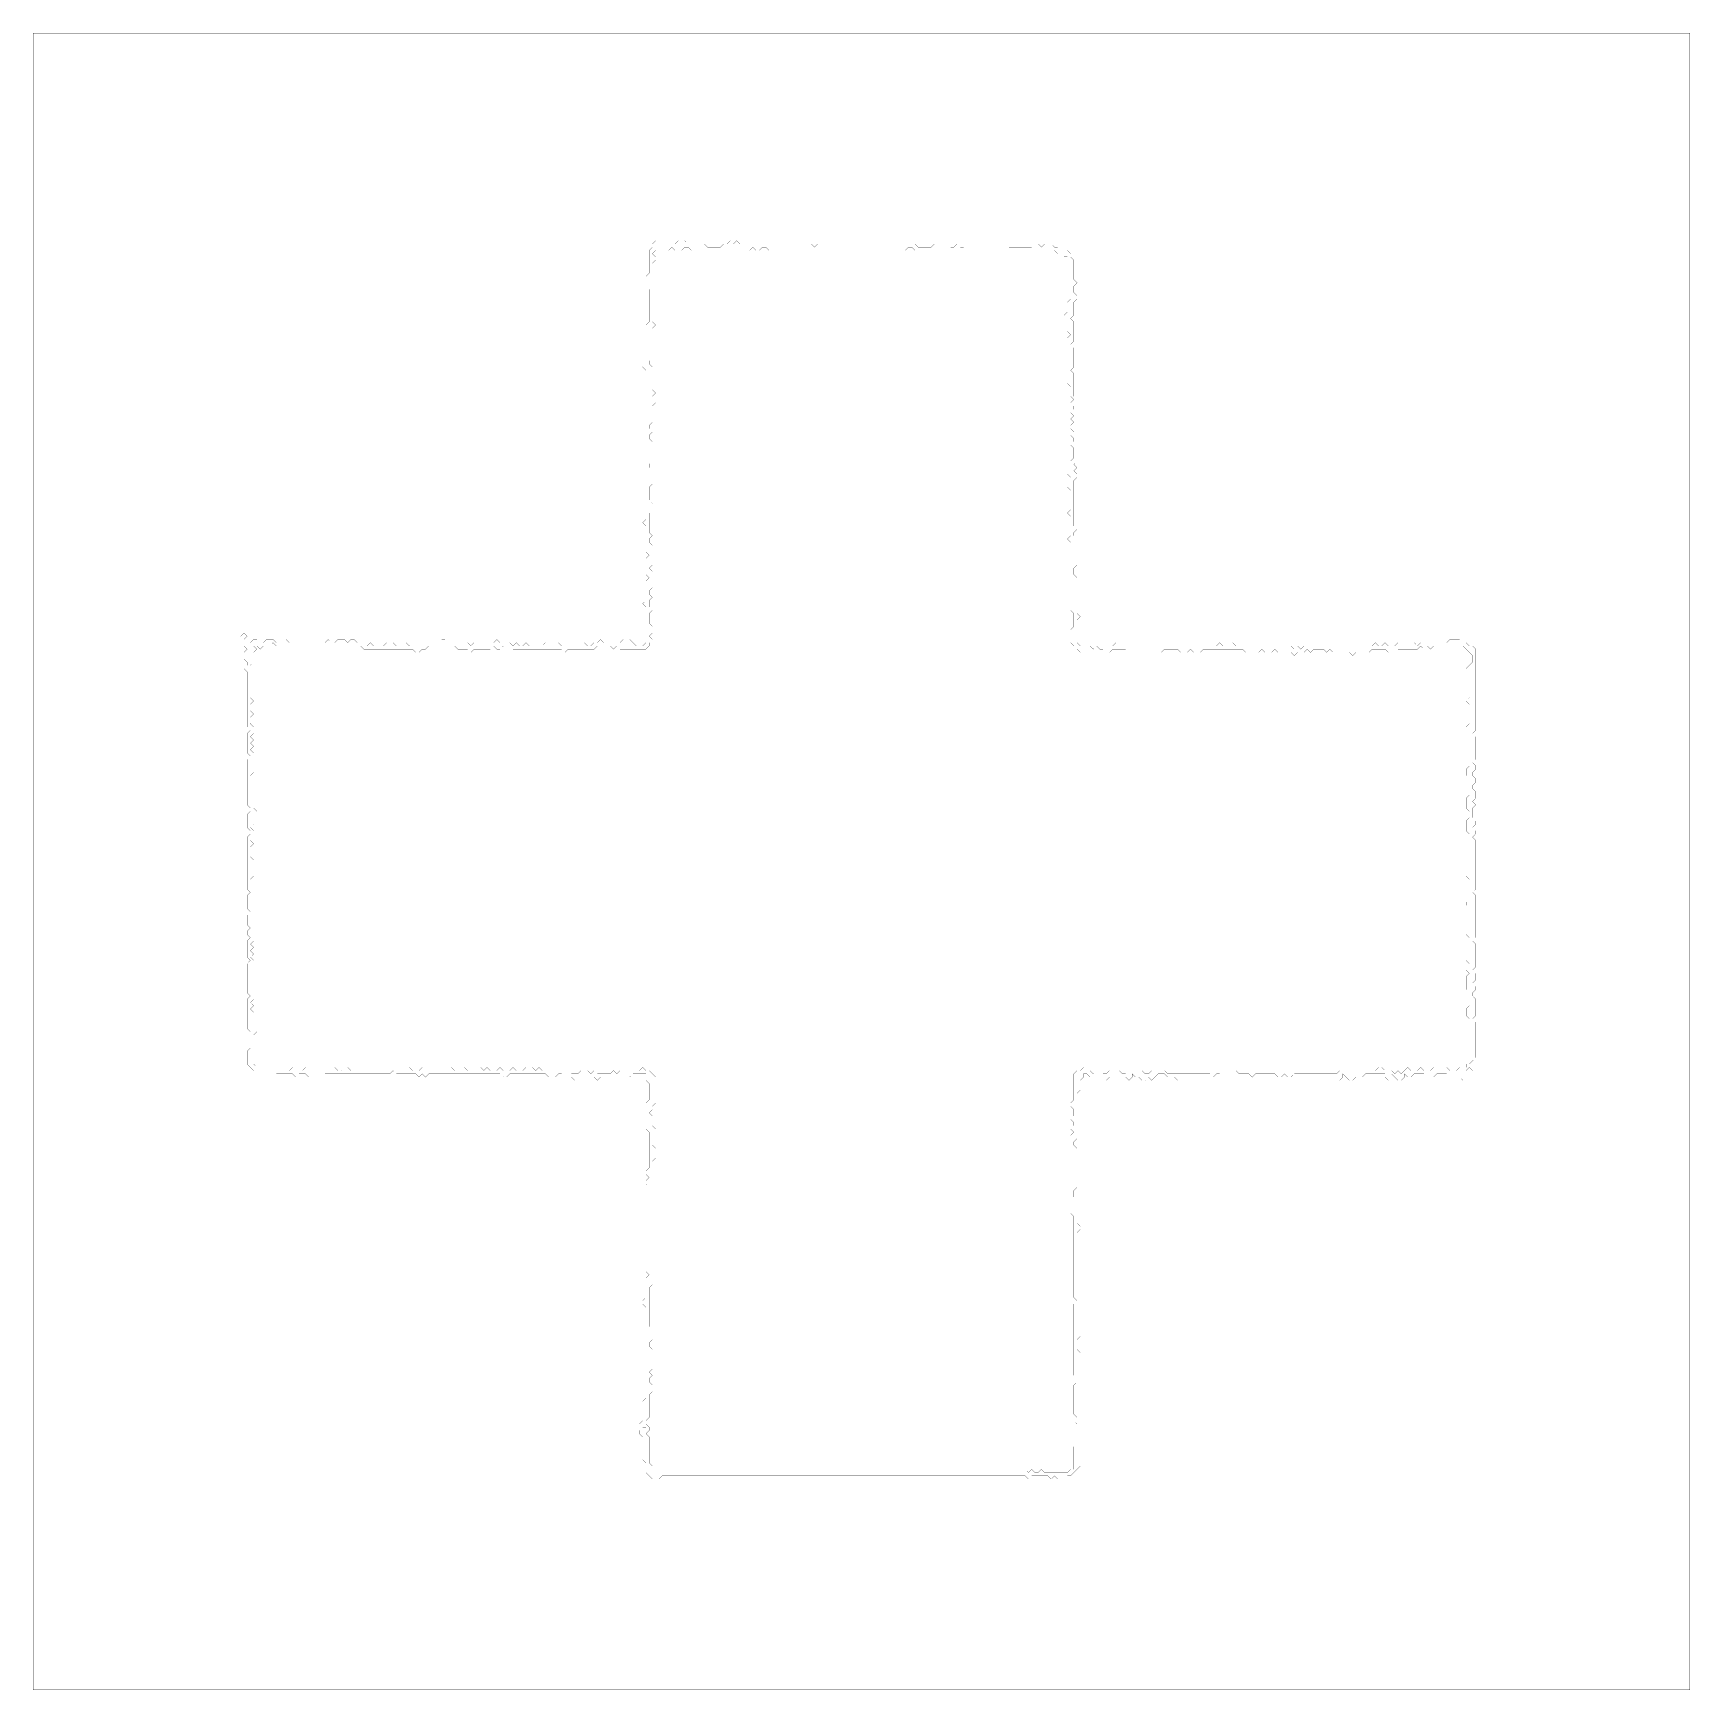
# Model space of a CAD drawing. Header units: metres. Extents: x 0 to 4970, y -4970 to 0.
import ezdxf

# ---------------------------------------------------------------- set-up
doc = ezdxf.new("R2010")
doc.units = ezdxf.units.M
doc.layers.add('conductor', color=1, linetype='Continuous')
doc.layers.add('substrate', color=5, linetype='Continuous')

msp = doc.modelspace()

# ---------------------------------------------------------------- linework, layer by layer
at = {"layer": 'conductor', "const_width": 0.5}
msp.add_lwpolyline([(1915.7, -641.8), (1906, -651.5), (1896.3, -651.5), (1886.6, -651.5), (1876.8, -651.5), (1867.1, -651.5), (1857.4, -661.3), (1867.1, -671), (1867.1, -680.7), (1857.4, -690.4), (1857.4, -700.2), (1857.4, -709.9), (1857.4, -719.6), (1857.4, -729.3), (1857.4, -739.1), (1857.4, -748.8), (1857.4, -758.5), (1857.4, -768.2), (1857.4, -778), (1857.4, -787.7), (1857.4, -797.4), (1857.4, -807.1), (1857.4, -816.9), (1857.4, -826.6), (1857.4, -836.3), (1857.4, -846), (1857.4, -855.8), (1857.4, -865.5), (1867.1, -875.2), (1857.4, -884.9), (1857.4, -894.7), (1857.4, -904.4), (1857.4, -914.1), (1857.4, -923.8), (1857.4, -933.6), (1857.4, -943.3), (1857.4, -953), (1857.4, -962.7), (1857.4, -972.5), (1847.7, -982.2), (1847.7, -991.9), (1857.4, -1001.6), (1857.4, -1011.4), (1857.4, -1021.1), (1857.4, -1030.8), (1857.4, -1040.5), (1857.4, -1050.3), (1857.4, -1060), (1857.4, -1069.7), (1867.1, -1079.4), (1857.4, -1089.2), (1857.4, -1098.9), (1867.1, -1108.6), (1857.4, -1118.3), (1857.4, -1128.1), (1857.4, -1137.8), (1857.4, -1147.5), (1857.4, -1157.2), (1857.4, -1167), (1847.7, -1176.7), (1847.7, -1186.4), (1857.4, -1196.1), (1847.7, -1205.9), (1847.7, -1215.6), (1857.4, -1225.3), (1857.4, -1235), (1857.4, -1244.8), (1857.4, -1254.5), (1857.4, -1264.2), (1857.4, -1273.9), (1857.4, -1283.6), (1847.7, -1293.4), (1847.7, -1303.1), (1857.4, -1312.8), (1857.4, -1322.5), (1847.7, -1332.3), (1857.4, -1342), (1857.4, -1351.7), (1847.7, -1361.4), (1847.7, -1371.2), (1847.7, -1380.9), (1847.7, -1390.6), (1847.7, -1400.3), (1857.4, -1410.1), (1857.4, -1419.8), (1857.4, -1429.5), (1847.7, -1439.2), (1847.7, -1449), (1847.7, -1458.7), (1847.7, -1468.4), (1847.7, -1478.1), (1847.7, -1487.9), (1847.7, -1497.6), (1857.4, -1507.3), (1847.7, -1517), (1847.7, -1526.8), (1857.4, -1536.5), (1847.7, -1546.2), (1857.4, -1555.9), (1857.4, -1565.7), (1857.4, -1575.4), (1857.4, -1585.1), (1857.4, -1594.8), (1847.7, -1604.6), (1857.4, -1614.3), (1857.4, -1624), (1857.4, -1633.7), (1857.4, -1643.5), (1857.4, -1653.2), (1857.4, -1662.9), (1847.7, -1672.6), (1847.7, -1682.4), (1857.4, -1692.1), (1847.7, -1701.8), (1847.7, -1711.5), (1847.7, -1721.3), (1857.4, -1731), (1847.7, -1740.7), (1847.7, -1750.4), (1847.7, -1760.2), (1847.7, -1769.9), (1857.4, -1779.6), (1857.4, -1789.3), (1857.4, -1799.1), (1847.7, -1808.8), (1857.4, -1818.5), (1847.7, -1828.2), (1847.7, -1838), (1838, -1847.7), (1828.2, -1847.7), (1818.5, -1847.7), (1808.8, -1847.7), (1799.1, -1847.7), (1789.3, -1847.7), (1779.6, -1847.7), (1769.9, -1847.7), (1760.2, -1847.7), (1750.4, -1838), (1740.7, -1847.7), (1731, -1838), (1721.3, -1838), (1711.5, -1838), (1701.8, -1838), (1692.1, -1838), (1682.4, -1847.7), (1672.6, -1847.7), (1662.9, -1847.7), (1653.2, -1847.7), (1643.5, -1847.7), (1633.7, -1847.7), (1624, -1847.7), (1614.3, -1847.7), (1604.6, -1847.7), (1594.8, -1857.4), (1585.1, -1847.7), (1575.4, -1847.7), (1565.7, -1847.7), (1555.9, -1847.7), (1546.2, -1847.7), (1536.5, -1847.7), (1526.8, -1847.7), (1517, -1847.7), (1507.3, -1847.7), (1497.6, -1847.7), (1487.9, -1847.7), (1478.1, -1847.7), (1468.4, -1847.7), (1458.7, -1847.7), (1449, -1847.7), (1439.2, -1847.7), (1429.5, -1838), (1419.8, -1838), (1410.1, -1838), (1400.3, -1847.7), (1390.6, -1847.7), (1380.9, -1838), (1371.2, -1847.7), (1361.4, -1847.7), (1351.7, -1847.7), (1342, -1847.7), (1332.3, -1847.7), (1322.5, -1847.7), (1312.8, -1857.4), (1303.1, -1847.7), (1293.4, -1847.7), (1283.6, -1847.7), (1273.9, -1847.7), (1264.2, -1838), (1254.5, -1838), (1244.8, -1838), (1235, -1838), (1225.3, -1838), (1215.6, -1838), (1205.9, -1838), (1196.1, -1838), (1186.4, -1838), (1176.7, -1847.7), (1167, -1847.7), (1157.2, -1857.4), (1147.5, -1857.4), (1137.8, -1847.7), (1128.1, -1847.7), (1118.3, -1847.7), (1108.6, -1847.7), (1098.9, -1847.7), (1089.2, -1847.7), (1079.4, -1847.7), (1069.7, -1847.7), (1060, -1847.7), (1050.3, -1847.7), (1040.5, -1847.7), (1030.8, -1847.7), (1021.1, -1847.7), (1011.4, -1847.7), (1001.6, -1847.7), (991.9, -1847.7), (982.2, -1838), (972.5, -1838), (962.7, -1838), (953, -1838), (943.3, -1838), (933.6, -1838), (923.8, -1838), (914.1, -1838), (904.4, -1847.7), (894.7, -1838), (884.9, -1838), (875.2, -1838), (865.5, -1838), (855.8, -1838), (846, -1838), (836.3, -1838), (826.6, -1838), (816.9, -1838), (807.1, -1838), (797.4, -1838), (787.7, -1838), (778, -1838), (768.2, -1838), (758.5, -1838), (748.8, -1838), (739.1, -1838), (729.3, -1838), (719.6, -1828.2), (709.9, -1838), (700.2, -1838), (690.4, -1838), (680.7, -1847.7), (671, -1838), (661.3, -1838), (651.5, -1838), (661.3, -1838), (671, -1847.7), (661.3, -1857.4), (651.5, -1857.4), (651.5, -1867.1), (651.5, -1876.8), (661.3, -1886.6), (651.5, -1896.3), (651.5, -1906), (651.5, -1915.7), (651.5, -1925.5), (651.5, -1935.2), (651.5, -1944.9), (661.3, -1954.6), (651.5, -1964.4), (651.5, -1974.1), (651.5, -1983.8), (651.5, -1993.5), (661.3, -2003.3), (651.5, -2013), (661.3, -2022.7), (651.5, -2032.4), (661.3, -2042.2), (651.5, -2051.9), (661.3, -2061.6), (651.5, -2071.3), (661.3, -2081.1), (661.3, -2090.8), (661.3, -2100.5), (651.5, -2110.2), (661.3, -2120), (651.5, -2129.7), (661.3, -2139.4), (651.5, -2149.1), (661.3, -2158.9), (661.3, -2168.6), (661.3, -2178.3), (661.3, -2188), (661.3, -2197.8), (661.3, -2207.5), (661.3, -2217.2), (651.5, -2226.9), (661.3, -2236.7), (661.3, -2246.4), (661.3, -2256.1), (661.3, -2265.8), (661.3, -2275.6), (661.3, -2285.3), (661.3, -2295), (661.3, -2304.7), (661.3, -2314.5), (661.3, -2324.2), (671, -2333.9), (661.3, -2343.6), (661.3, -2353.4), (661.3, -2363.1), (661.3, -2372.8), (651.5, -2382.5), (661.3, -2392.3), (661.3, -2402), (661.3, -2411.7), (651.5, -2421.4), (661.3, -2431.2), (651.5, -2440.9), (651.5, -2450.6), (651.5, -2460.3), (651.5, -2470.1), (661.3, -2479.8), (661.3, -2489.5), (661.3, -2499.2), (661.3, -2508.9), (661.3, -2518.7), (661.3, -2528.4), (651.5, -2538.1), (651.5, -2547.8), (661.3, -2557.6), (661.3, -2567.3), (661.3, -2577), (661.3, -2586.7), (661.3, -2596.5), (661.3, -2606.2), (661.3, -2615.9), (661.3, -2625.6), (661.3, -2635.4), (661.3, -2645.1), (661.3, -2654.8), (661.3, -2664.5), (661.3, -2674.3), (661.3, -2684), (661.3, -2693.7), (661.3, -2703.4), (661.3, -2713.2), (661.3, -2722.9), (651.5, -2732.6), (661.3, -2742.3), (651.5, -2752.1), (661.3, -2761.8), (651.5, -2771.5), (661.3, -2781.2), (661.3, -2791), (661.3, -2800.7), (661.3, -2810.4), (661.3, -2820.1), (661.3, -2829.9), (661.3, -2839.6), (661.3, -2849.3), (661.3, -2859), (661.3, -2868.8), (661.3, -2878.5), (661.3, -2888.2), (661.3, -2897.9), (651.5, -2907.7), (661.3, -2917.4), (651.5, -2927.1), (661.3, -2936.8), (661.3, -2946.6), (661.3, -2956.3), (661.3, -2966), (661.3, -2975.7), (661.3, -2985.5), (671, -2995.2), (661.3, -3004.9), (661.3, -3014.6), (661.3, -3024.4), (661.3, -3034.1), (661.3, -3043.8), (661.3, -3053.5), (661.3, -3063.3), (661.3, -3073), (661.3, -3082.7), (661.3, -3092.4), (671, -3102.2), (680.7, -3111.9), (690.4, -3111.9), (700.2, -3111.9), (709.9, -3111.9), (719.6, -3111.9), (729.3, -3111.9), (739.1, -3111.9), (748.8, -3111.9), (758.5, -3111.9), (768.2, -3111.9), (778, -3102.2), (787.7, -3111.9), (797.4, -3111.9), (807.1, -3111.9), (816.9, -3102.2), (826.6, -3111.9), (836.3, -3111.9), (846, -3111.9), (855.8, -3102.2), (865.5, -3111.9), (875.2, -3111.9), (884.9, -3111.9), (894.7, -3102.2), (904.4, -3102.2), (914.1, -3111.9), (923.8, -3111.9), (933.6, -3102.2), (943.3, -3102.2), (953, -3111.9), (962.7, -3102.2), (972.5, -3102.2), (982.2, -3102.2), (991.9, -3102.2), (1001.6, -3102.2), (1011.4, -3102.2), (1021.1, -3102.2), (1030.8, -3102.2), (1040.5, -3102.2), (1050.3, -3102.2), (1060, -3102.2), (1069.7, -3102.2), (1079.4, -3102.2), (1089.2, -3102.2), (1098.9, -3102.2), (1108.6, -3102.2), (1118.3, -3102.2), (1128.1, -3102.2), (1137.8, -3111.9), (1147.5, -3111.9), (1157.2, -3111.9), (1167, -3102.2), (1176.7, -3102.2), (1186.4, -3102.2), (1196.1, -3102.2), (1205.9, -3102.2), (1215.6, -3102.2), (1225.3, -3102.2), (1235, -3102.2), (1244.8, -3102.2), (1254.5, -3102.2), (1264.2, -3111.9), (1273.9, -3111.9), (1283.6, -3102.2), (1293.4, -3102.2), (1303.1, -3111.9), (1312.8, -3111.9), (1322.5, -3102.2), (1332.3, -3102.2), (1342, -3102.2), (1351.7, -3111.9), (1361.4, -3102.2), (1371.2, -3111.9), (1380.9, -3111.9), (1390.6, -3111.9), (1400.3, -3102.2), (1410.1, -3111.9), (1419.8, -3111.9), (1429.5, -3111.9), (1439.2, -3102.2), (1449, -3111.9), (1458.7, -3111.9), (1468.4, -3111.9), (1478.1, -3102.2), (1487.9, -3102.2), (1497.6, -3102.2), (1507.3, -3111.9), (1517, -3102.2), (1526.8, -3111.9), (1536.5, -3111.9), (1546.2, -3111.9), (1555.9, -3111.9), (1565.7, -3111.9), (1575.4, -3111.9), (1585.1, -3111.9), (1594.8, -3111.9), (1604.6, -3111.9), (1614.3, -3121.6), (1624, -3121.6), (1633.7, -3121.6), (1643.5, -3111.9), (1653.2, -3121.6), (1662.9, -3111.9), (1672.6, -3121.6), (1682.4, -3111.9), (1692.1, -3121.6), (1701.8, -3121.6), (1711.5, -3121.6), (1721.3, -3121.6), (1731, -3121.6), (1740.7, -3111.9), (1750.4, -3121.6), (1760.2, -3111.9), (1769.9, -3111.9), (1779.6, -3111.9), (1789.3, -3111.9), (1799.1, -3111.9), (1808.8, -3111.9), (1818.5, -3111.9), (1828.2, -3102.2), (1838, -3111.9), (1847.7, -3111.9), (1857.4, -3121.6), (1867.1, -3131.3), (1867.1, -3141), (1867.1, -3150.8), (1867.1, -3160.5), (1867.1, -3170.2), (1867.1, -3179.9), (1867.1, -3189.7), (1867.1, -3199.4), (1867.1, -3209.1), (1857.4, -3218.8), (1857.4, -3228.6), (1847.7, -3238.3), (1857.4, -3248), (1857.4, -3257.7), (1857.4, -3267.5), (1857.4, -3277.2), (1867.1, -3286.9), (1867.1, -3296.6), (1857.4, -3306.4), (1857.4, -3316.1), (1857.4, -3325.8), (1857.4, -3335.5), (1867.1, -3345.3), (1867.1, -3355), (1867.1, -3364.7), (1867.1, -3374.4), (1857.4, -3384.2), (1857.4, -3393.9), (1857.4, -3403.6), (1857.4, -3413.3), (1857.4, -3423.1), (1857.4, -3432.8), (1857.4, -3442.5), (1857.4, -3452.2), (1857.4, -3462), (1857.4, -3471.7), (1857.4, -3481.4), (1857.4, -3491.1), (1857.4, -3500.9), (1857.4, -3510.6), (1857.4, -3520.3), (1857.4, -3530), (1857.4, -3539.8), (1857.4, -3549.5), (1857.4, -3559.2), (1857.4, -3568.9), (1857.4, -3578.7), (1857.4, -3588.4), (1857.4, -3598.1), (1857.4, -3607.8), (1857.4, -3617.6), (1857.4, -3627.3), (1857.4, -3637), (1857.4, -3646.7), (1857.4, -3656.5), (1857.4, -3666.2), (1857.4, -3675.9), (1857.4, -3685.6), (1857.4, -3695.4), (1857.4, -3705.1), (1857.4, -3714.8), (1857.4, -3724.5), (1857.4, -3734.2), (1857.4, -3744), (1857.4, -3753.7), (1847.7, -3763.4), (1847.7, -3773.1), (1847.7, -3782.9), (1847.7, -3792.6), (1847.7, -3802.3), (1847.7, -3812), (1847.7, -3821.8), (1847.7, -3831.5), (1847.7, -3841.2), (1847.7, -3850.9), (1847.7, -3860.7), (1847.7, -3870.4), (1847.7, -3880.1), (1857.4, -3889.8), (1857.4, -3899.6), (1857.4, -3909.3), (1857.4, -3919), (1847.7, -3928.7), (1847.7, -3938.5), (1857.4, -3948.2), (1857.4, -3957.9), (1857.4, -3967.6), (1857.4, -3977.4), (1857.4, -3987.1), (1857.4, -3996.8), (1857.4, -4006.5), (1847.7, -4016.3), (1857.4, -4026), (1847.7, -4035.7), (1847.7, -4045.4), (1857.4, -4055.2), (1857.4, -4064.9), (1857.4, -4074.6), (1847.7, -4084.3), (1847.7, -4094.1), (1847.7, -4103.8), (1847.7, -4113.5), (1847.7, -4123.2), (1847.7, -4133), (1847.7, -4142.7), (1847.7, -4152.4), (1838, -4162.1), (1838, -4171.9), (1847.7, -4181.6), (1847.7, -4191.3), (1838, -4201), (1847.7, -4210.8), (1847.7, -4220.5), (1847.7, -4230.2), (1847.7, -4239.9), (1847.7, -4249.7), (1847.7, -4259.4), (1847.7, -4269.1), (1847.7, -4278.8), (1847.7, -4288.6), (1857.4, -4298.3), (1857.4, -4308), (1867.1, -4308), (1876.8, -4308), (1886.6, -4308), (1896.3, -4308), (1906, -4308), (1915.7, -4308), (1925.5, -4308), (1935.2, -4308), (1944.9, -4308), (1954.6, -4308), (1964.4, -4308), (1974.1, -4308), (1983.8, -4308), (1993.5, -4308), (2003.3, -4308), (2013, -4308), (2022.7, -4308), (2032.4, -4308), (2042.2, -4308), (2051.9, -4308), (2061.6, -4308), (2071.3, -4308), (2081.1, -4308), (2090.8, -4308), (2100.5, -4308), (2110.2, -4308), (2120, -4308), (2129.7, -4308), (2139.4, -4308), (2149.1, -4308), (2158.9, -4308), (2168.6, -4308), (2178.3, -4308), (2188, -4308), (2197.8, -4308), (2207.5, -4308), (2217.2, -4308), (2226.9, -4308), (2236.7, -4308), (2246.4, -4308), (2256.1, -4308), (2265.8, -4308), (2275.6, -4308), (2285.3, -4308), (2295, -4308), (2304.7, -4308), (2314.5, -4308), (2324.2, -4308), (2333.9, -4308), (2343.6, -4308), (2353.4, -4308), (2363.1, -4308), (2372.8, -4308), (2382.5, -4308), (2392.3, -4308), (2402, -4308), (2411.7, -4308), (2421.4, -4308), (2431.2, -4308), (2440.9, -4308), (2450.6, -4308), (2460.3, -4308), (2470.1, -4308), (2479.8, -4308), (2489.5, -4308), (2499.2, -4308), (2508.9, -4308), (2518.7, -4308), (2528.4, -4308), (2538.1, -4308), (2547.8, -4308), (2557.6, -4308), (2567.3, -4308), (2577, -4308), (2586.7, -4308), (2596.5, -4308), (2606.2, -4308), (2615.9, -4308), (2625.6, -4308), (2635.4, -4308), (2645.1, -4308), (2654.8, -4308), (2664.5, -4308), (2674.3, -4308), (2684, -4308), (2693.7, -4308), (2703.4, -4308), (2713.2, -4308), (2722.9, -4308), (2732.6, -4308), (2742.3, -4308), (2752.1, -4308), (2761.8, -4308), (2771.5, -4308), (2781.2, -4308), (2791, -4308), (2800.7, -4308), (2810.4, -4308), (2820.1, -4308), (2829.9, -4308), (2839.6, -4308), (2849.3, -4308), (2859, -4308), (2868.8, -4308), (2878.5, -4308), (2888.2, -4308), (2897.9, -4308), (2907.7, -4308), (2917.4, -4308), (2927.1, -4308), (2936.8, -4308), (2946.6, -4308), (2956.3, -4308), (2966, -4308), (2975.7, -4308), (2985.5, -4317.7), (2995.2, -4308), (3004.9, -4317.7), (3014.6, -4317.7), (3024.4, -4308), (3034.1, -4317.7), (3043.8, -4317.7), (3053.5, -4317.7), (3063.3, -4317.7), (3073, -4317.7), (3082.7, -4317.7), (3092.4, -4317.7), (3102.2, -4317.7), (3111.9, -4308), (3121.6, -4308), (3121.6, -4298.3), (3121.6, -4288.6), (3121.6, -4278.8), (3121.6, -4269.1), (3121.6, -4259.4), (3121.6, -4249.7), (3121.6, -4239.9), (3131.3, -4230.2), (3131.3, -4220.5), (3131.3, -4210.8), (3131.3, -4201), (3131.3, -4191.3), (3131.3, -4181.6), (3131.3, -4171.9), (3121.6, -4162.1), (3131.3, -4152.4), (3121.6, -4142.7), (3121.6, -4133), (3121.6, -4123.2), (3121.6, -4113.5), (3121.6, -4103.8), (3121.6, -4094.1), (3121.6, -4084.3), (3121.6, -4074.6), (3121.6, -4064.9), (3121.6, -4055.2), (3131.3, -4045.4), (3131.3, -4035.7), (3121.6, -4026), (3121.6, -4016.3), (3121.6, -4006.5), (3121.6, -3996.8), (3121.6, -3987.1), (3121.6, -3977.4), (3121.6, -3967.6), (3121.6, -3957.9), (3121.6, -3948.2), (3121.6, -3938.5), (3121.6, -3928.7), (3121.6, -3919), (3121.6, -3909.3), (3121.6, -3899.6), (3121.6, -3889.8), (3121.6, -3880.1), (3121.6, -3870.4), (3121.6, -3860.7), (3121.6, -3850.9), (3121.6, -3841.2), (3121.6, -3831.5), (3121.6, -3821.8), (3121.6, -3812), (3131.3, -3802.3), (3121.6, -3792.6), (3121.6, -3782.9), (3121.6, -3773.1), (3121.6, -3763.4), (3121.6, -3753.7), (3121.6, -3744), (3121.6, -3734.2), (3121.6, -3724.5), (3121.6, -3714.8), (3121.6, -3705.1), (3121.6, -3695.4), (3121.6, -3685.6), (3121.6, -3675.9), (3121.6, -3666.2), (3121.6, -3656.5), (3121.6, -3646.7), (3121.6, -3637), (3121.6, -3627.3), (3121.6, -3617.6), (3121.6, -3607.8), (3121.6, -3598.1), (3121.6, -3588.4), (3121.6, -3578.7), (3121.6, -3568.9), (3121.6, -3559.2), (3121.6, -3549.5), (3111.9, -3539.8), (3111.9, -3530), (3111.9, -3520.3), (3111.9, -3510.6), (3111.9, -3500.9), (3111.9, -3491.1), (3111.9, -3481.4), (3111.9, -3471.7), (3111.9, -3462), (3111.9, -3452.2), (3111.9, -3442.5), (3111.9, -3432.8), (3111.9, -3423.1), (3111.9, -3413.3), (3111.9, -3403.6), (3111.9, -3393.9), (3111.9, -3384.2), (3111.9, -3374.4), (3111.9, -3364.7), (3111.9, -3355), (3111.9, -3345.3), (3111.9, -3335.5), (3111.9, -3325.8), (3111.9, -3316.1), (3111.9, -3306.4), (3121.6, -3296.6), (3111.9, -3286.9), (3121.6, -3277.2), (3121.6, -3267.5), (3111.9, -3257.7), (3121.6, -3248), (3121.6, -3238.3), (3121.6, -3228.6), (3111.9, -3218.8), (3111.9, -3209.1), (3121.6, -3199.4), (3121.6, -3189.7), (3121.6, -3179.9), (3121.6, -3170.2), (3121.6, -3160.5), (3121.6, -3150.8), (3121.6, -3141), (3121.6, -3131.3), (3121.6, -3121.6), (3131.3, -3111.9), (3141, -3111.9), (3150.8, -3102.2), (3160.5, -3111.9), (3170.2, -3111.9), (3179.9, -3121.6), (3189.7, -3111.9), (3199.4, -3111.9), (3209.1, -3121.6), (3218.8, -3121.6), (3228.6, -3111.9), (3238.3, -3111.9), (3248, -3121.6), (3257.7, -3111.9), (3267.5, -3121.6), (3277.2, -3121.6), (3286.9, -3111.9), (3296.6, -3111.9), (3306.4, -3111.9), (3316.1, -3111.9), (3325.8, -3111.9), (3335.5, -3121.6), (3345.3, -3121.6), (3355, -3111.9), (3364.7, -3111.9), (3374.4, -3111.9), (3384.2, -3111.9), (3393.9, -3111.9), (3403.6, -3121.6), (3413.3, -3121.6), (3423.1, -3121.6), (3432.8, -3121.6), (3442.5, -3121.6), (3452.2, -3121.6), (3462, -3121.6), (3471.7, -3121.6), (3481.4, -3121.6), (3491.1, -3121.6), (3500.9, -3121.6), (3510.6, -3121.6), (3520.3, -3121.6), (3530, -3121.6), (3539.8, -3131.3), (3549.5, -3121.6), (3559.2, -3121.6), (3568.9, -3131.3), (3578.7, -3131.3), (3588.4, -3131.3), (3598.1, -3121.6), (3607.8, -3111.9), (3617.6, -3121.6), (3627.3, -3121.6), (3637, -3121.6), (3646.7, -3121.6), (3656.5, -3131.3), (3666.2, -3121.6), (3675.9, -3121.6), (3685.6, -3121.6), (3695.4, -3121.6), (3705.1, -3121.6), (3714.8, -3121.6), (3724.5, -3121.6), (3734.2, -3131.3), (3744, -3131.3), (3753.7, -3121.6), (3763.4, -3131.3), (3773.1, -3131.3), (3782.9, -3121.6), (3792.6, -3121.6), (3802.3, -3121.6), (3812, -3121.6), (3821.8, -3121.6), (3831.5, -3121.6), (3841.2, -3121.6), (3850.9, -3121.6), (3860.7, -3121.6), (3870.4, -3121.6), (3880.1, -3121.6), (3889.8, -3121.6), (3899.6, -3121.6), (3909.3, -3121.6), (3919, -3111.9), (3928.7, -3111.9), (3938.5, -3111.9), (3948.2, -3111.9), (3957.9, -3121.6), (3967.6, -3111.9), (3977.4, -3111.9), (3987.1, -3111.9), (3996.8, -3111.9), (4006.5, -3102.2), (4016.3, -3111.9), (4026, -3111.9), (4035.7, -3102.2), (4045.4, -3102.2), (4055.2, -3111.9), (4064.9, -3121.6), (4074.6, -3111.9), (4084.3, -3121.6), (4094.1, -3111.9), (4103.8, -3121.6), (4113.5, -3111.9), (4123.2, -3102.2), (4133, -3111.9), (4142.7, -3111.9), (4152.4, -3111.9), (4162.1, -3102.2), (4171.9, -3111.9), (4181.6, -3111.9), (4191.3, -3111.9), (4201, -3102.2), (4210.8, -3102.2), (4220.5, -3102.2), (4230.2, -3102.2), (4239.9, -3102.2), (4249.7, -3111.9), (4259.4, -3111.9), (4269.1, -3121.6), (4269.1, -3111.9), (4278.8, -3102.2), (4288.6, -3102.2), (4298.3, -3102.2), (4298.3, -3092.4), (4308, -3082.7), (4308, -3073), (4308, -3063.3), (4308, -3053.5), (4308, -3043.8), (4308, -3034.1), (4308, -3024.4), (4308, -3014.6), (4308, -3004.9), (4308, -2995.2), (4308, -2985.5), (4308, -2975.7), (4308, -2966), (4308, -2956.3), (4298.3, -2946.6), (4298.3, -2936.8), (4298.3, -2927.1), (4308, -2917.4), (4308, -2907.7), (4308, -2897.9), (4308, -2888.2), (4308, -2878.5), (4298.3, -2868.8), (4298.3, -2859), (4298.3, -2849.3), (4298.3, -2839.6), (4298.3, -2829.9), (4308, -2820.1), (4298.3, -2810.4), (4308, -2800.7), (4308, -2791), (4298.3, -2781.2), (4308, -2771.5), (4308, -2761.8), (4308, -2752.1), (4308, -2742.3), (4308, -2732.6), (4308, -2722.9), (4308, -2713.2), (4298.3, -2703.4), (4308, -2693.7), (4308, -2684), (4308, -2674.3), (4308, -2664.5), (4308, -2654.8), (4308, -2645.1), (4308, -2635.4), (4308, -2625.6), (4298.3, -2615.9), (4298.3, -2606.2), (4308, -2596.5), (4308, -2586.7), (4308, -2577), (4308, -2567.3), (4308, -2557.6), (4308, -2547.8), (4308, -2538.1), (4298.3, -2528.4), (4308, -2518.7), (4308, -2508.9), (4308, -2499.2), (4308, -2489.5), (4308, -2479.8), (4308, -2470.1), (4308, -2460.3), (4308, -2450.6), (4308, -2440.9), (4308, -2431.2), (4308, -2421.4), (4308, -2411.7), (4308, -2402), (4298.3, -2392.3), (4298.3, -2382.5), (4298.3, -2372.8), (4298.3, -2363.1), (4308, -2353.4), (4308, -2343.6), (4308, -2333.9), (4298.3, -2324.2), (4298.3, -2314.5), (4298.3, -2304.7), (4298.3, -2295), (4308, -2285.3), (4308, -2275.6), (4308, -2265.8), (4308, -2256.1), (4308, -2246.4), (4308, -2236.7), (4298.3, -2226.9), (4298.3, -2217.2), (4298.3, -2207.5), (4308, -2197.8), (4308, -2188), (4308, -2178.3), (4308, -2168.6), (4308, -2158.9), (4308, -2149.1), (4308, -2139.4), (4308, -2129.7), (4308, -2120), (4308, -2110.2), (4308, -2100.5), (4308, -2090.8), (4298.3, -2081.1), (4308, -2071.3), (4308, -2061.6), (4308, -2051.9), (4308, -2042.2), (4308, -2032.4), (4308, -2022.7), (4308, -2013), (4298.3, -2003.3), (4308, -1993.5), (4308, -1983.8), (4308, -1974.1), (4308, -1964.4), (4308, -1954.6), (4308, -1944.9), (4308, -1935.2), (4308, -1925.5), (4308, -1915.7), (4298.3, -1906), (4308, -1896.3), (4317.7, -1886.6), (4317.7, -1876.8), (4317.7, -1867.1), (4308, -1857.4), (4298.3, -1847.7), (4288.6, -1838), (4278.8, -1838), (4269.1, -1838), (4259.4, -1838), (4249.7, -1838), (4239.9, -1838), (4230.2, -1838), (4220.5, -1838), (4210.8, -1838), (4201, -1838), (4191.3, -1847.7), (4181.6, -1838), (4171.9, -1847.7), (4162.1, -1838), (4152.4, -1847.7), (4142.7, -1847.7), (4133, -1847.7), (4123.2, -1847.7), (4113.5, -1847.7), (4103.8, -1847.7), (4094.1, -1847.7), (4084.3, -1857.4), (4074.6, -1857.4), (4064.9, -1857.4), (4055.2, -1847.7), (4045.4, -1847.7), (4035.7, -1847.7), (4026, -1847.7), (4016.3, -1847.7), (4006.5, -1857.4), (3996.8, -1857.4), (3987.1, -1857.4), (3977.4, -1857.4), (3967.6, -1857.4), (3957.9, -1867.1), (3948.2, -1857.4), (3938.5, -1867.1), (3928.7, -1857.4), (3919, -1857.4), (3909.3, -1857.4), (3899.6, -1857.4), (3889.8, -1847.7), (3880.1, -1857.4), (3870.4, -1847.7), (3860.7, -1847.7), (3850.9, -1847.7), (3841.2, -1847.7), (3831.5, -1857.4), (3821.8, -1847.7), (3812, -1857.4), (3802.3, -1857.4), (3792.6, -1857.4), (3782.9, -1867.1), (3773.1, -1857.4), (3763.4, -1857.4), (3753.7, -1857.4), (3744, -1857.4), (3734.2, -1857.4), (3724.5, -1847.7), (3714.8, -1857.4), (3705.1, -1847.7), (3695.4, -1857.4), (3685.6, -1847.7), (3675.9, -1857.4), (3666.2, -1857.4), (3656.5, -1857.4), (3646.7, -1857.4), (3637, -1857.4), (3627.3, -1847.7), (3617.6, -1847.7), (3607.8, -1847.7), (3598.1, -1847.7), (3588.4, -1847.7), (3578.7, -1847.7), (3568.9, -1847.7), (3559.2, -1847.7), (3549.5, -1847.7), (3539.8, -1847.7), (3530, -1847.7), (3520.3, -1847.7), (3510.6, -1847.7), (3500.9, -1857.4), (3491.1, -1857.4), (3481.4, -1857.4), (3471.7, -1847.7), (3462, -1857.4), (3452.2, -1857.4), (3442.5, -1857.4), (3432.8, -1847.7), (3423.1, -1847.7), (3413.3, -1847.7), (3403.6, -1847.7), (3393.9, -1847.7), (3384.2, -1857.4), (3374.4, -1857.4), (3364.7, -1857.4), (3355, -1857.4), (3345.3, -1857.4), (3335.5, -1857.4), (3325.8, -1857.4), (3316.1, -1857.4), (3306.4, -1857.4), (3296.6, -1857.4), (3286.9, -1857.4), (3277.2, -1847.7), (3267.5, -1847.7), (3257.7, -1847.7), (3248, -1847.7), (3238.3, -1847.7), (3228.6, -1857.4), (3218.8, -1857.4), (3209.1, -1857.4), (3199.4, -1857.4), (3189.7, -1857.4), (3179.9, -1857.4), (3170.2, -1857.4), (3160.5, -1857.4), (3150.8, -1857.4), (3141, -1857.4), (3131.3, -1847.7), (3131.3, -1838), (3121.6, -1838), (3111.9, -1828.2), (3111.9, -1818.5), (3111.9, -1808.8), (3111.9, -1799.1), (3111.9, -1789.3), (3121.6, -1779.6), (3121.6, -1769.9), (3121.6, -1760.2), (3121.6, -1750.4), (3121.6, -1740.7), (3111.9, -1731), (3121.6, -1721.3), (3111.9, -1711.5), (3111.9, -1701.8), (3111.9, -1692.1), (3111.9, -1682.4), (3111.9, -1672.6), (3111.9, -1662.9), (3111.9, -1653.2), (3111.9, -1643.5), (3102.2, -1633.7), (3102.2, -1624), (3102.2, -1614.3), (3102.2, -1604.6), (3111.9, -1594.8), (3111.9, -1585.1), (3111.9, -1575.4), (3111.9, -1565.7), (3111.9, -1555.9), (3111.9, -1546.2), (3111.9, -1536.5), (3111.9, -1526.8), (3102.2, -1517), (3111.9, -1507.3), (3111.9, -1497.6), (3111.9, -1487.9), (3111.9, -1478.1), (3111.9, -1468.4), (3111.9, -1458.7), (3111.9, -1449), (3102.2, -1439.2), (3111.9, -1429.5), (3111.9, -1419.8), (3111.9, -1410.1), (3111.9, -1400.3), (3111.9, -1390.6), (3111.9, -1380.9), (3111.9, -1371.2), (3102.2, -1361.4), (3102.2, -1351.7), (3111.9, -1342), (3111.9, -1332.3), (3102.2, -1322.5), (3111.9, -1312.8), (3111.9, -1303.1), (3111.9, -1293.4), (3111.9, -1283.6), (3121.6, -1273.9), (3121.6, -1264.2), (3121.6, -1254.5), (3121.6, -1244.8), (3111.9, -1235), (3121.6, -1225.3), (3121.6, -1215.6), (3111.9, -1205.9), (3121.6, -1196.1), (3111.9, -1186.4), (3111.9, -1176.7), (3121.6, -1167), (3111.9, -1157.2), (3121.6, -1147.5), (3111.9, -1137.8), (3121.6, -1128.1), (3121.6, -1118.3), (3111.9, -1108.6), (3121.6, -1098.9), (3111.9, -1089.2), (3111.9, -1079.4), (3111.9, -1069.7), (3111.9, -1060), (3102.2, -1050.3), (3102.2, -1040.5), (3102.2, -1030.8), (3102.2, -1021.1), (3102.2, -1011.4), (3102.2, -1001.6), (3102.2, -991.9), (3102.2, -982.2), (3102.2, -972.5), (3102.2, -962.7), (3102.2, -953), (3102.2, -943.3), (3102.2, -933.6), (3102.2, -923.8), (3102.2, -914.1), (3111.9, -904.4), (3102.2, -894.7), (3102.2, -884.9), (3102.2, -875.2), (3102.2, -865.5), (3102.2, -855.8), (3092.4, -846), (3102.2, -836.3), (3102.2, -826.6), (3102.2, -816.9), (3102.2, -807.1), (3111.9, -797.4), (3111.9, -787.7), (3111.9, -778), (3111.9, -768.2), (3111.9, -758.5), (3111.9, -748.8), (3111.9, -739.1), (3111.9, -729.3), (3111.9, -719.6), (3102.2, -709.9), (3102.2, -700.2), (3102.2, -690.4), (3102.2, -680.7), (3102.2, -671), (3092.4, -671), (3082.7, -661.3), (3073, -661.3), (3063.3, -651.5), (3053.5, -651.5), (3043.8, -651.5), (3034.1, -651.5), (3024.4, -651.5), (3014.6, -651.5), (3004.9, -651.5), (2995.2, -651.5), (2985.5, -651.5), (2975.7, -651.5), (2966, -651.5), (2956.3, -651.5), (2946.6, -651.5), (2936.8, -651.5), (2927.1, -651.5), (2917.4, -651.5), (2907.7, -651.5), (2897.9, -651.5), (2888.2, -651.5), (2878.5, -651.5), (2868.8, -651.5), (2859, -651.5), (2849.3, -651.5), (2839.6, -651.5), (2829.9, -651.5), (2820.1, -651.5), (2810.4, -651.5), (2800.7, -651.5), (2791, -651.5), (2781.2, -651.5), (2771.5, -651.5), (2761.8, -651.5), (2752.1, -651.5), (2742.3, -651.5), (2732.6, -651.5), (2722.9, -651.5), (2713.2, -651.5), (2703.4, -651.5), (2693.7, -651.5), (2684, -651.5), (2674.3, -651.5), (2664.5, -651.5), (2654.8, -651.5), (2645.1, -651.5), (2635.4, -641.8), (2625.6, -641.8), (2615.9, -651.5), (2606.2, -651.5), (2596.5, -651.5), (2586.7, -651.5), (2577, -651.5), (2567.3, -651.5), (2557.6, -651.5), (2547.8, -651.5), (2538.1, -651.5), (2528.4, -651.5), (2518.7, -651.5), (2508.9, -651.5), (2499.2, -651.5), (2489.5, -651.5), (2479.8, -651.5), (2470.1, -651.5), (2460.3, -651.5), (2450.6, -651.5), (2440.9, -651.5), (2431.2, -651.5), (2421.4, -651.5), (2411.7, -651.5), (2402, -651.5), (2392.3, -651.5), (2382.5, -651.5), (2372.8, -651.5), (2363.1, -651.5), (2353.4, -651.5), (2343.6, -651.5), (2333.9, -651.5), (2324.2, -651.5), (2314.5, -651.5), (2304.7, -651.5), (2295, -651.5), (2285.3, -651.5), (2275.6, -651.5), (2265.8, -651.5), (2256.1, -651.5), (2246.4, -651.5), (2236.7, -651.5), (2226.9, -651.5), (2217.2, -651.5), (2207.5, -651.5), (2197.8, -641.8), (2188, -641.8), (2178.3, -651.5), (2168.6, -651.5), (2158.9, -641.8), (2149.1, -651.5), (2139.4, -651.5), (2129.7, -651.5), (2120, -651.5), (2110.2, -641.8), (2100.5, -651.5), (2090.8, -651.5), (2081.1, -651.5), (2071.3, -651.5), (2061.6, -651.5), (2051.9, -651.5), (2042.2, -651.5), (2032.4, -651.5), (2022.7, -651.5), (2013, -651.5), (2003.3, -651.5), (1993.5, -651.5), (1983.8, -651.5), (1974.1, -651.5), (1964.4, -641.8), (1954.6, -641.8), (1944.9, -651.5), (1935.2, -651.5), (1925.5, -651.5)], close=True, dxfattribs=at)
at = {"layer": 'substrate', "const_width": 0.5}
for points in [[(0, 0), (0, -9.7), (0, -19.4), (0, -29.2), (0, -38.9), (0, -48.6), (0, -58.3), (0, -68.1), (0, -77.8), (0, -87.5), (0, -97.2), (0, -107), (0, -116.7), (0, -126.4), (0, -136.1), (0, -145.9), (0, -155.6), (0, -165.3), (0, -175), (0, -184.8), (0, -194.5), (0, -204.2), (0, -213.9), (0, -223.7), (0, -233.4), (0, -243.1), (0, -252.8), (0, -262.6), (0, -272.3), (0, -282), (0, -291.7), (0, -301.5), (0, -311.2), (0, -320.9), (0, -330.6), (0, -340.4), (0, -350.1), (0, -359.8), (0, -369.5), (0, -379.3), (0, -389), (0, -398.7), (0, -408.4), (0, -418.2), (0, -427.9), (0, -437.6), (0, -447.3), (0, -457.1), (0, -466.8), (0, -476.5), (0, -486.2), (0, -496), (0, -505.7), (0, -515.4), (0, -525.1), (0, -534.9), (0, -544.6), (0, -554.3), (0, -564), (0, -573.8), (0, -583.5), (0, -593.2), (0, -602.9), (0, -612.7), (0, -622.4), (0, -632.1), (0, -641.8), (0, -651.5), (0, -661.3), (0, -671), (0, -680.7), (0, -690.4), (0, -700.2), (0, -709.9), (0, -719.6), (0, -729.3), (0, -739.1), (0, -748.8), (0, -758.5), (0, -768.2), (0, -778), (0, -787.7), (0, -797.4), (0, -807.1), (0, -816.9), (0, -826.6), (0, -836.3), (0, -846), (0, -855.8), (0, -865.5), (0, -875.2), (0, -884.9), (0, -894.7), (0, -904.4), (0, -914.1), (0, -923.8), (0, -933.6), (0, -943.3), (0, -953), (0, -962.7), (0, -972.5), (0, -982.2), (0, -991.9), (0, -1001.6), (0, -1011.4), (0, -1021.1), (0, -1030.8), (0, -1040.5), (0, -1050.3), (0, -1060), (0, -1069.7), (0, -1079.4), (0, -1089.2), (0, -1098.9), (0, -1108.6), (0, -1118.3), (0, -1128.1), (0, -1137.8), (0, -1147.5), (0, -1157.2), (0, -1167), (0, -1176.7), (0, -1186.4), (0, -1196.1), (0, -1205.9), (0, -1215.6), (0, -1225.3), (0, -1235), (0, -1244.8), (0, -1254.5), (0, -1264.2), (0, -1273.9), (0, -1283.6), (0, -1293.4), (0, -1303.1), (0, -1312.8), (0, -1322.5), (0, -1332.3), (0, -1342), (0, -1351.7), (0, -1361.4), (0, -1371.2), (0, -1380.9), (0, -1390.6), (0, -1400.3), (0, -1410.1), (0, -1419.8), (0, -1429.5), (0, -1439.2), (0, -1449), (0, -1458.7), (0, -1468.4), (0, -1478.1), (0, -1487.9), (0, -1497.6), (0, -1507.3), (0, -1517), (0, -1526.8), (0, -1536.5), (0, -1546.2), (0, -1555.9), (0, -1565.7), (0, -1575.4), (0, -1585.1), (0, -1594.8), (0, -1604.6), (0, -1614.3), (0, -1624), (0, -1633.7), (0, -1643.5), (0, -1653.2), (0, -1662.9), (0, -1672.6), (0, -1682.4), (0, -1692.1), (0, -1701.8), (0, -1711.5), (0, -1721.3), (0, -1731), (0, -1740.7), (0, -1750.4), (0, -1760.2), (0, -1769.9), (0, -1779.6), (0, -1789.3), (0, -1799.1), (0, -1808.8), (0, -1818.5), (0, -1828.2), (0, -1838), (0, -1847.7), (0, -1857.4), (0, -1867.1), (0, -1876.8), (0, -1886.6), (0, -1896.3), (0, -1906), (0, -1915.7), (0, -1925.5), (0, -1935.2), (0, -1944.9), (0, -1954.6), (0, -1964.4), (0, -1974.1), (0, -1983.8), (0, -1993.5), (0, -2003.3), (0, -2013), (0, -2022.7), (0, -2032.4), (0, -2042.2), (0, -2051.9), (0, -2061.6), (0, -2071.3), (0, -2081.1), (0, -2090.8), (0, -2100.5), (0, -2110.2), (0, -2120), (0, -2129.7), (0, -2139.4), (0, -2149.1), (0, -2158.9), (0, -2168.6), (0, -2178.3), (0, -2188), (0, -2197.8), (0, -2207.5), (0, -2217.2), (0, -2226.9), (0, -2236.7), (0, -2246.4), (0, -2256.1), (0, -2265.8), (0, -2275.6), (0, -2285.3), (0, -2295), (0, -2304.7), (0, -2314.5), (0, -2324.2), (0, -2333.9), (0, -2343.6), (0, -2353.4), (0, -2363.1), (0, -2372.8), (0, -2382.5), (0, -2392.3), (0, -2402), (0, -2411.7), (0, -2421.4), (0, -2431.2), (0, -2440.9), (0, -2450.6), (0, -2460.3), (0, -2470.1), (0, -2479.8), (0, -2489.5), (0, -2499.2), (0, -2508.9), (0, -2518.7), (0, -2528.4), (0, -2538.1), (0, -2547.8), (0, -2557.6), (0, -2567.3), (0, -2577), (0, -2586.7), (0, -2596.5), (0, -2606.2), (0, -2615.9), (0, -2625.6), (0, -2635.4), (0, -2645.1), (0, -2654.8), (0, -2664.5), (0, -2674.3), (0, -2684), (0, -2693.7), (0, -2703.4), (0, -2713.2), (0, -2722.9), (0, -2732.6), (0, -2742.3), (0, -2752.1), (0, -2761.8), (0, -2771.5), (0, -2781.2), (0, -2791), (0, -2800.7), (0, -2810.4), (0, -2820.1), (0, -2829.9), (0, -2839.6), (0, -2849.3), (0, -2859), (0, -2868.8), (0, -2878.5), (0, -2888.2), (0, -2897.9), (0, -2907.7), (0, -2917.4), (0, -2927.1), (0, -2936.8), (0, -2946.6), (0, -2956.3), (0, -2966), (0, -2975.7), (0, -2985.5), (0, -2995.2), (0, -3004.9), (0, -3014.6), (0, -3024.4), (0, -3034.1), (0, -3043.8), (0, -3053.5), (0, -3063.3), (0, -3073), (0, -3082.7), (0, -3092.4), (0, -3102.2), (0, -3111.9), (0, -3121.6), (0, -3131.3), (0, -3141), (0, -3150.8), (0, -3160.5), (0, -3170.2), (0, -3179.9), (0, -3189.7), (0, -3199.4), (0, -3209.1), (0, -3218.8), (0, -3228.6), (0, -3238.3), (0, -3248), (0, -3257.7), (0, -3267.5), (0, -3277.2), (0, -3286.9), (0, -3296.6), (0, -3306.4), (0, -3316.1), (0, -3325.8), (0, -3335.5), (0, -3345.3), (0, -3355), (0, -3364.7), (0, -3374.4), (0, -3384.2), (0, -3393.9), (0, -3403.6), (0, -3413.3), (0, -3423.1), (0, -3432.8), (0, -3442.5), (0, -3452.2), (0, -3462), (0, -3471.7), (0, -3481.4), (0, -3491.1), (0, -3500.9), (0, -3510.6), (0, -3520.3), (0, -3530), (0, -3539.8), (0, -3549.5), (0, -3559.2), (0, -3568.9), (0, -3578.7), (0, -3588.4), (0, -3598.1), (0, -3607.8), (0, -3617.6), (0, -3627.3), (0, -3637), (0, -3646.7), (0, -3656.5), (0, -3666.2), (0, -3675.9), (0, -3685.6), (0, -3695.4), (0, -3705.1), (0, -3714.8), (0, -3724.5), (0, -3734.2), (0, -3744), (0, -3753.7), (0, -3763.4), (0, -3773.1), (0, -3782.9), (0, -3792.6), (0, -3802.3), (0, -3812), (0, -3821.8), (0, -3831.5), (0, -3841.2), (0, -3850.9), (0, -3860.7), (0, -3870.4), (0, -3880.1), (0, -3889.8), (0, -3899.6), (0, -3909.3), (0, -3919), (0, -3928.7), (0, -3938.5), (0, -3948.2), (0, -3957.9), (0, -3967.6), (0, -3977.4), (0, -3987.1), (0, -3996.8), (0, -4006.5), (0, -4016.3), (0, -4026), (0, -4035.7), (0, -4045.4), (0, -4055.2), (0, -4064.9), (0, -4074.6), (0, -4084.3), (0, -4094.1), (0, -4103.8), (0, -4113.5), (0, -4123.2), (0, -4133), (0, -4142.7), (0, -4152.4), (0, -4162.1), (0, -4171.9), (0, -4181.6), (0, -4191.3), (0, -4201), (0, -4210.8), (0, -4220.5), (0, -4230.2), (0, -4239.9), (0, -4249.7), (0, -4259.4), (0, -4269.1), (0, -4278.8), (0, -4288.6), (0, -4298.3), (0, -4308), (0, -4317.7), (0, -4327.5), (0, -4337.2), (0, -4346.9), (0, -4356.6), (0, -4366.3), (0, -4376.1), (0, -4385.8), (0, -4395.5), (0, -4405.2), (0, -4415), (0, -4424.7), (0, -4434.4), (0, -4444.1), (0, -4453.9), (0, -4463.6), (0, -4473.3), (0, -4483), (0, -4492.8), (0, -4502.5), (0, -4512.2), (0, -4521.9), (0, -4531.7), (0, -4541.4), (0, -4551.1), (0, -4560.8), (0, -4570.6), (0, -4580.3), (0, -4590), (0, -4599.7), (0, -4609.5), (0, -4619.2), (0, -4628.9), (0, -4638.6), (0, -4648.4), (0, -4658.1), (0, -4667.8), (0, -4677.5), (0, -4687.3), (0, -4697), (0, -4706.7), (0, -4716.4), (0, -4726.2), (0, -4735.9), (0, -4745.6), (0, -4755.3), (0, -4765.1), (0, -4774.8), (0, -4784.5), (0, -4794.2), (0, -4804), (0, -4813.7), (0, -4823.4), (0, -4833.1), (0, -4842.9), (0, -4852.6), (0, -4862.3), (0, -4872), (0, -4881.8), (0, -4891.5), (0, -4901.2), (0, -4910.9), (0, -4920.7), (0, -4930.4), (0, -4940.1), (0, -4949.8), (0, -4959.6), (0, -4969.3), (9.7, -4969.3), (19.4, -4969.3), (29.2, -4969.3), (38.9, -4969.3), (48.6, -4969.3), (58.3, -4969.3), (68.1, -4969.3), (77.8, -4969.3), (87.5, -4969.3), (97.2, -4969.3), (107, -4969.3), (116.7, -4969.3), (126.4, -4969.3), (136.1, -4969.3), (145.9, -4969.3), (155.6, -4969.3), (165.3, -4969.3), (175, -4969.3), (184.8, -4969.3), (194.5, -4969.3), (204.2, -4969.3), (213.9, -4969.3), (223.7, -4969.3), (233.4, -4969.3), (243.1, -4969.3), (252.8, -4969.3), (262.6, -4969.3), (272.3, -4969.3), (282, -4969.3), (291.7, -4969.3), (301.5, -4969.3), (311.2, -4969.3), (320.9, -4969.3), (330.6, -4969.3), (340.4, -4969.3), (350.1, -4969.3), (359.8, -4969.3), (369.5, -4969.3), (379.3, -4969.3), (389, -4969.3), (398.7, -4969.3), (408.4, -4969.3), (418.2, -4969.3), (427.9, -4969.3), (437.6, -4969.3), (447.3, -4969.3), (457.1, -4969.3), (466.8, -4969.3), (476.5, -4969.3), (486.2, -4969.3), (496, -4969.3), (505.7, -4969.3), (515.4, -4969.3), (525.1, -4969.3), (534.9, -4969.3), (544.6, -4969.3), (554.3, -4969.3), (564, -4969.3), (573.8, -4969.3), (583.5, -4969.3), (593.2, -4969.3), (602.9, -4969.3), (612.7, -4969.3), (622.4, -4969.3), (632.1, -4969.3), (641.8, -4969.3), (651.5, -4969.3), (661.3, -4969.3), (671, -4969.3), (680.7, -4969.3), (690.4, -4969.3), (700.2, -4969.3), (709.9, -4969.3), (719.6, -4969.3), (729.3, -4969.3), (739.1, -4969.3), (748.8, -4969.3), (758.5, -4969.3), (768.2, -4969.3), (778, -4969.3), (787.7, -4969.3), (797.4, -4969.3), (807.1, -4969.3), (816.9, -4969.3), (826.6, -4969.3), (836.3, -4969.3), (846, -4969.3), (855.8, -4969.3), (865.5, -4969.3), (875.2, -4969.3), (884.9, -4969.3), (894.7, -4969.3), (904.4, -4969.3), (914.1, -4969.3), (923.8, -4969.3), (933.6, -4969.3), (943.3, -4969.3), (953, -4969.3), (962.7, -4969.3), (972.5, -4969.3), (982.2, -4969.3), (991.9, -4969.3), (1001.6, -4969.3), (1011.4, -4969.3), (1021.1, -4969.3), (1030.8, -4969.3), (1040.5, -4969.3), (1050.3, -4969.3), (1060, -4969.3), (1069.7, -4969.3), (1079.4, -4969.3), (1089.2, -4969.3), (1098.9, -4969.3), (1108.6, -4969.3), (1118.3, -4969.3), (1128.1, -4969.3), (1137.8, -4969.3), (1147.5, -4969.3), (1157.2, -4969.3), (1167, -4969.3), (1176.7, -4969.3), (1186.4, -4969.3), (1196.1, -4969.3), (1205.9, -4969.3), (1215.6, -4969.3), (1225.3, -4969.3), (1235, -4969.3), (1244.8, -4969.3), (1254.5, -4969.3), (1264.2, -4969.3), (1273.9, -4969.3), (1283.6, -4969.3), (1293.4, -4969.3), (1303.1, -4969.3), (1312.8, -4969.3), (1322.5, -4969.3), (1332.3, -4969.3), (1342, -4969.3), (1351.7, -4969.3), (1361.4, -4969.3), (1371.2, -4969.3), (1380.9, -4969.3), (1390.6, -4969.3), (1400.3, -4969.3), (1410.1, -4969.3), (1419.8, -4969.3), (1429.5, -4969.3), (1439.2, -4969.3), (1449, -4969.3), (1458.7, -4969.3), (1468.4, -4969.3), (1478.1, -4969.3), (1487.9, -4969.3), (1497.6, -4969.3), (1507.3, -4969.3), (1517, -4969.3), (1526.8, -4969.3), (1536.5, -4969.3), (1546.2, -4969.3), (1555.9, -4969.3), (1565.7, -4969.3), (1575.4, -4969.3), (1585.1, -4969.3), (1594.8, -4969.3), (1604.6, -4969.3), (1614.3, -4969.3), (1624, -4969.3), (1633.7, -4969.3), (1643.5, -4969.3), (1653.2, -4969.3), (1662.9, -4969.3), (1672.6, -4969.3), (1682.4, -4969.3), (1692.1, -4969.3), (1701.8, -4969.3), (1711.5, -4969.3), (1721.3, -4969.3), (1731, -4969.3), (1740.7, -4969.3), (1750.4, -4969.3), (1760.2, -4969.3), (1769.9, -4969.3), (1779.6, -4969.3), (1789.3, -4969.3), (1799.1, -4969.3), (1808.8, -4969.3), (1818.5, -4969.3), (1828.2, -4969.3), (1838, -4969.3), (1847.7, -4969.3), (1857.4, -4969.3), (1867.1, -4969.3), (1876.8, -4969.3), (1886.6, -4969.3), (1896.3, -4969.3), (1906, -4969.3), (1915.7, -4969.3), (1925.5, -4969.3), (1935.2, -4969.3), (1944.9, -4969.3), (1954.6, -4969.3), (1964.4, -4969.3), (1974.1, -4969.3), (1983.8, -4969.3), (1993.5, -4969.3), (2003.3, -4969.3), (2013, -4969.3), (2022.7, -4969.3), (2032.4, -4969.3), (2042.2, -4969.3), (2051.9, -4969.3), (2061.6, -4969.3), (2071.3, -4969.3), (2081.1, -4969.3), (2090.8, -4969.3), (2100.5, -4969.3), (2110.2, -4969.3), (2120, -4969.3), (2129.7, -4969.3), (2139.4, -4969.3), (2149.1, -4969.3), (2158.9, -4969.3), (2168.6, -4969.3), (2178.3, -4969.3), (2188, -4969.3), (2197.8, -4969.3), (2207.5, -4969.3), (2217.2, -4969.3), (2226.9, -4969.3), (2236.7, -4969.3), (2246.4, -4969.3), (2256.1, -4969.3), (2265.8, -4969.3), (2275.6, -4969.3), (2285.3, -4969.3), (2295, -4969.3), (2304.7, -4969.3), (2314.5, -4969.3), (2324.2, -4969.3), (2333.9, -4969.3), (2343.6, -4969.3), (2353.4, -4969.3), (2363.1, -4969.3), (2372.8, -4969.3), (2382.5, -4969.3), (2392.3, -4969.3), (2402, -4969.3), (2411.7, -4969.3), (2421.4, -4969.3), (2431.2, -4969.3), (2440.9, -4969.3), (2450.6, -4969.3), (2460.3, -4969.3), (2470.1, -4969.3), (2479.8, -4969.3), (2489.5, -4969.3), (2499.2, -4969.3), (2508.9, -4969.3), (2518.7, -4969.3), (2528.4, -4969.3), (2538.1, -4969.3), (2547.8, -4969.3), (2557.6, -4969.3), (2567.3, -4969.3), (2577, -4969.3), (2586.7, -4969.3), (2596.5, -4969.3), (2606.2, -4969.3), (2615.9, -4969.3), (2625.6, -4969.3), (2635.4, -4969.3), (2645.1, -4969.3), (2654.8, -4969.3), (2664.5, -4969.3), (2674.3, -4969.3), (2684, -4969.3), (2693.7, -4969.3), (2703.4, -4969.3), (2713.2, -4969.3), (2722.9, -4969.3), (2732.6, -4969.3), (2742.3, -4969.3), (2752.1, -4969.3), (2761.8, -4969.3), (2771.5, -4969.3), (2781.2, -4969.3), (2791, -4969.3), (2800.7, -4969.3), (2810.4, -4969.3), (2820.1, -4969.3), (2829.9, -4969.3), (2839.6, -4969.3), (2849.3, -4969.3), (2859, -4969.3), (2868.8, -4969.3), (2878.5, -4969.3), (2888.2, -4969.3), (2897.9, -4969.3), (2907.7, -4969.3), (2917.4, -4969.3), (2927.1, -4969.3), (2936.8, -4969.3), (2946.6, -4969.3), (2956.3, -4969.3), (2966, -4969.3), (2975.7, -4969.3), (2985.5, -4969.3), (2995.2, -4969.3), (3004.9, -4969.3), (3014.6, -4969.3), (3024.4, -4969.3), (3034.1, -4969.3), (3043.8, -4969.3), (3053.5, -4969.3), (3063.3, -4969.3), (3073, -4969.3), (3082.7, -4969.3), (3092.4, -4969.3), (3102.2, -4969.3), (3111.9, -4969.3), (3121.6, -4969.3), (3131.3, -4969.3), (3141, -4969.3), (3150.8, -4969.3), (3160.5, -4969.3), (3170.2, -4969.3), (3179.9, -4969.3), (3189.7, -4969.3), (3199.4, -4969.3), (3209.1, -4969.3), (3218.8, -4969.3), (3228.6, -4969.3), (3238.3, -4969.3), (3248, -4969.3), (3257.7, -4969.3), (3267.5, -4969.3), (3277.2, -4969.3), (3286.9, -4969.3), (3296.6, -4969.3), (3306.4, -4969.3), (3316.1, -4969.3), (3325.8, -4969.3), (3335.5, -4969.3), (3345.3, -4969.3), (3355, -4969.3), (3364.7, -4969.3), (3374.4, -4969.3), (3384.2, -4969.3), (3393.9, -4969.3), (3403.6, -4969.3), (3413.3, -4969.3), (3423.1, -4969.3), (3432.8, -4969.3), (3442.5, -4969.3), (3452.2, -4969.3), (3462, -4969.3), (3471.7, -4969.3), (3481.4, -4969.3), (3491.1, -4969.3), (3500.9, -4969.3), (3510.6, -4969.3), (3520.3, -4969.3), (3530, -4969.3), (3539.8, -4969.3), (3549.5, -4969.3), (3559.2, -4969.3), (3568.9, -4969.3), (3578.7, -4969.3), (3588.4, -4969.3), (3598.1, -4969.3), (3607.8, -4969.3), (3617.6, -4969.3), (3627.3, -4969.3), (3637, -4969.3), (3646.7, -4969.3), (3656.5, -4969.3), (3666.2, -4969.3), (3675.9, -4969.3), (3685.6, -4969.3), (3695.4, -4969.3), (3705.1, -4969.3), (3714.8, -4969.3), (3724.5, -4969.3), (3734.2, -4969.3), (3744, -4969.3), (3753.7, -4969.3), (3763.4, -4969.3), (3773.1, -4969.3), (3782.9, -4969.3), (3792.6, -4969.3), (3802.3, -4969.3), (3812, -4969.3), (3821.8, -4969.3), (3831.5, -4969.3), (3841.2, -4969.3), (3850.9, -4969.3), (3860.7, -4969.3), (3870.4, -4969.3), (3880.1, -4969.3), (3889.8, -4969.3), (3899.6, -4969.3), (3909.3, -4969.3), (3919, -4969.3), (3928.7, -4969.3), (3938.5, -4969.3), (3948.2, -4969.3), (3957.9, -4969.3), (3967.6, -4969.3), (3977.4, -4969.3), (3987.1, -4969.3), (3996.8, -4969.3), (4006.5, -4969.3), (4016.3, -4969.3), (4026, -4969.3), (4035.7, -4969.3), (4045.4, -4969.3), (4055.2, -4969.3), (4064.9, -4969.3), (4074.6, -4969.3), (4084.3, -4969.3), (4094.1, -4969.3), (4103.8, -4969.3), (4113.5, -4969.3), (4123.2, -4969.3), (4133, -4969.3), (4142.7, -4969.3), (4152.4, -4969.3), (4162.1, -4969.3), (4171.9, -4969.3), (4181.6, -4969.3), (4191.3, -4969.3), (4201, -4969.3), (4210.8, -4969.3), (4220.5, -4969.3), (4230.2, -4969.3), (4239.9, -4969.3), (4249.7, -4969.3), (4259.4, -4969.3), (4269.1, -4969.3), (4278.8, -4969.3), (4288.6, -4969.3), (4298.3, -4969.3), (4308, -4969.3), (4317.7, -4969.3), (4327.5, -4969.3), (4337.2, -4969.3), (4346.9, -4969.3), (4356.6, -4969.3), (4366.3, -4969.3), (4376.1, -4969.3), (4385.8, -4969.3), (4395.5, -4969.3), (4405.2, -4969.3), (4415, -4969.3), (4424.7, -4969.3), (4434.4, -4969.3), (4444.1, -4969.3), (4453.9, -4969.3), (4463.6, -4969.3), (4473.3, -4969.3), (4483, -4969.3), (4492.8, -4969.3), (4502.5, -4969.3), (4512.2, -4969.3), (4521.9, -4969.3), (4531.7, -4969.3), (4541.4, -4969.3), (4551.1, -4969.3), (4560.8, -4969.3), (4570.6, -4969.3), (4580.3, -4969.3), (4590, -4969.3), (4599.7, -4969.3), (4609.5, -4969.3), (4619.2, -4969.3), (4628.9, -4969.3), (4638.6, -4969.3), (4648.4, -4969.3), (4658.1, -4969.3), (4667.8, -4969.3), (4677.5, -4969.3), (4687.3, -4969.3), (4697, -4969.3), (4706.7, -4969.3), (4716.4, -4969.3), (4726.2, -4969.3), (4735.9, -4969.3), (4745.6, -4969.3), (4755.3, -4969.3), (4765.1, -4969.3), (4774.8, -4969.3), (4784.5, -4969.3), (4794.2, -4969.3), (4804, -4969.3), (4813.7, -4969.3), (4823.4, -4969.3), (4833.1, -4969.3), (4842.9, -4969.3), (4852.6, -4969.3), (4862.3, -4969.3), (4872, -4969.3), (4881.8, -4969.3), (4891.5, -4969.3), (4901.2, -4969.3), (4910.9, -4969.3), (4920.7, -4969.3), (4930.4, -4969.3), (4940.1, -4969.3), (4949.8, -4969.3), (4959.6, -4969.3), (4969.3, -4969.3), (4969.3, -4959.6), (4969.3, -4949.8), (4969.3, -4940.1), (4969.3, -4930.4), (4969.3, -4920.7), (4969.3, -4910.9), (4969.3, -4901.2), (4969.3, -4891.5), (4969.3, -4881.8), (4969.3, -4872), (4969.3, -4862.3), (4969.3, -4852.6), (4969.3, -4842.9), (4969.3, -4833.1), (4969.3, -4823.4), (4969.3, -4813.7), (4969.3, -4804), (4969.3, -4794.2), (4969.3, -4784.5), (4969.3, -4774.8), (4969.3, -4765.1), (4969.3, -4755.3), (4969.3, -4745.6), (4969.3, -4735.9), (4969.3, -4726.2), (4969.3, -4716.4), (4969.3, -4706.7), (4969.3, -4697), (4969.3, -4687.3), (4969.3, -4677.5), (4969.3, -4667.8), (4969.3, -4658.1), (4969.3, -4648.4), (4969.3, -4638.6), (4969.3, -4628.9), (4969.3, -4619.2), (4969.3, -4609.5), (4969.3, -4599.7), (4969.3, -4590), (4969.3, -4580.3), (4969.3, -4570.6), (4969.3, -4560.8), (4969.3, -4551.1), (4969.3, -4541.4), (4969.3, -4531.7), (4969.3, -4521.9), (4969.3, -4512.2), (4969.3, -4502.5), (4969.3, -4492.8), (4969.3, -4483), (4969.3, -4473.3), (4969.3, -4463.6), (4969.3, -4453.9), (4969.3, -4444.1), (4969.3, -4434.4), (4969.3, -4424.7), (4969.3, -4415), (4969.3, -4405.2), (4969.3, -4395.5), (4969.3, -4385.8), (4969.3, -4376.1), (4969.3, -4366.3), (4969.3, -4356.6), (4969.3, -4346.9), (4969.3, -4337.2), (4969.3, -4327.5), (4969.3, -4317.7), (4969.3, -4308), (4969.3, -4298.3), (4969.3, -4288.6), (4969.3, -4278.8), (4969.3, -4269.1), (4969.3, -4259.4), (4969.3, -4249.7), (4969.3, -4239.9), (4969.3, -4230.2), (4969.3, -4220.5), (4969.3, -4210.8), (4969.3, -4201), (4969.3, -4191.3), (4969.3, -4181.6), (4969.3, -4171.9), (4969.3, -4162.1), (4969.3, -4152.4), (4969.3, -4142.7), (4969.3, -4133), (4969.3, -4123.2), (4969.3, -4113.5), (4969.3, -4103.8), (4969.3, -4094.1), (4969.3, -4084.3), (4969.3, -4074.6), (4969.3, -4064.9), (4969.3, -4055.2), (4969.3, -4045.4), (4969.3, -4035.7), (4969.3, -4026), (4969.3, -4016.3), (4969.3, -4006.5), (4969.3, -3996.8), (4969.3, -3987.1), (4969.3, -3977.4), (4969.3, -3967.6), (4969.3, -3957.9), (4969.3, -3948.2), (4969.3, -3938.5), (4969.3, -3928.7), (4969.3, -3919), (4969.3, -3909.3), (4969.3, -3899.6), (4969.3, -3889.8), (4969.3, -3880.1), (4969.3, -3870.4), (4969.3, -3860.7), (4969.3, -3850.9), (4969.3, -3841.2), (4969.3, -3831.5), (4969.3, -3821.8), (4969.3, -3812), (4969.3, -3802.3), (4969.3, -3792.6), (4969.3, -3782.9), (4969.3, -3773.1), (4969.3, -3763.4), (4969.3, -3753.7), (4969.3, -3744), (4969.3, -3734.2), (4969.3, -3724.5), (4969.3, -3714.8), (4969.3, -3705.1), (4969.3, -3695.4), (4969.3, -3685.6), (4969.3, -3675.9), (4969.3, -3666.2), (4969.3, -3656.5), (4969.3, -3646.7), (4969.3, -3637), (4969.3, -3627.3), (4969.3, -3617.6), (4969.3, -3607.8), (4969.3, -3598.1), (4969.3, -3588.4), (4969.3, -3578.7), (4969.3, -3568.9), (4969.3, -3559.2), (4969.3, -3549.5), (4969.3, -3539.8), (4969.3, -3530), (4969.3, -3520.3), (4969.3, -3510.6), (4969.3, -3500.9), (4969.3, -3491.1), (4969.3, -3481.4), (4969.3, -3471.7), (4969.3, -3462), (4969.3, -3452.2), (4969.3, -3442.5), (4969.3, -3432.8), (4969.3, -3423.1), (4969.3, -3413.3), (4969.3, -3403.6), (4969.3, -3393.9), (4969.3, -3384.2), (4969.3, -3374.4), (4969.3, -3364.7), (4969.3, -3355), (4969.3, -3345.3), (4969.3, -3335.5), (4969.3, -3325.8), (4969.3, -3316.1), (4969.3, -3306.4), (4969.3, -3296.6), (4969.3, -3286.9), (4969.3, -3277.2), (4969.3, -3267.5), (4969.3, -3257.7), (4969.3, -3248), (4969.3, -3238.3), (4969.3, -3228.6), (4969.3, -3218.8), (4969.3, -3209.1), (4969.3, -3199.4), (4969.3, -3189.7), (4969.3, -3179.9), (4969.3, -3170.2), (4969.3, -3160.5), (4969.3, -3150.8), (4969.3, -3141), (4969.3, -3131.3), (4969.3, -3121.6), (4969.3, -3111.9), (4969.3, -3102.2), (4969.3, -3092.4), (4969.3, -3082.7), (4969.3, -3073), (4969.3, -3063.3), (4969.3, -3053.5), (4969.3, -3043.8), (4969.3, -3034.1), (4969.3, -3024.4), (4969.3, -3014.6), (4969.3, -3004.9), (4969.3, -2995.2), (4969.3, -2985.5), (4969.3, -2975.7), (4969.3, -2966), (4969.3, -2956.3), (4969.3, -2946.6), (4969.3, -2936.8), (4969.3, -2927.1), (4969.3, -2917.4), (4969.3, -2907.7), (4969.3, -2897.9), (4969.3, -2888.2), (4969.3, -2878.5), (4969.3, -2868.8), (4969.3, -2859), (4969.3, -2849.3), (4969.3, -2839.6), (4969.3, -2829.9), (4969.3, -2820.1), (4969.3, -2810.4), (4969.3, -2800.7), (4969.3, -2791), (4969.3, -2781.2), (4969.3, -2771.5), (4969.3, -2761.8), (4969.3, -2752.1), (4969.3, -2742.3), (4969.3, -2732.6), (4969.3, -2722.9), (4969.3, -2713.2), (4969.3, -2703.4), (4969.3, -2693.7), (4969.3, -2684), (4969.3, -2674.3), (4969.3, -2664.5), (4969.3, -2654.8), (4969.3, -2645.1), (4969.3, -2635.4), (4969.3, -2625.6), (4969.3, -2615.9), (4969.3, -2606.2), (4969.3, -2596.5), (4969.3, -2586.7), (4969.3, -2577), (4969.3, -2567.3), (4969.3, -2557.6), (4969.3, -2547.8), (4969.3, -2538.1), (4969.3, -2528.4), (4969.3, -2518.7), (4969.3, -2508.9), (4969.3, -2499.2), (4969.3, -2489.5), (4969.3, -2479.8), (4969.3, -2470.1), (4969.3, -2460.3), (4969.3, -2450.6), (4969.3, -2440.9), (4969.3, -2431.2), (4969.3, -2421.4), (4969.3, -2411.7), (4969.3, -2402), (4969.3, -2392.3), (4969.3, -2382.5), (4969.3, -2372.8), (4969.3, -2363.1), (4969.3, -2353.4), (4969.3, -2343.6), (4969.3, -2333.9), (4969.3, -2324.2), (4969.3, -2314.5), (4969.3, -2304.7), (4969.3, -2295), (4969.3, -2285.3), (4969.3, -2275.6), (4969.3, -2265.8), (4969.3, -2256.1), (4969.3, -2246.4), (4969.3, -2236.7), (4969.3, -2226.9), (4969.3, -2217.2), (4969.3, -2207.5), (4969.3, -2197.8), (4969.3, -2188), (4969.3, -2178.3), (4969.3, -2168.6), (4969.3, -2158.9), (4969.3, -2149.1), (4969.3, -2139.4), (4969.3, -2129.7), (4969.3, -2120), (4969.3, -2110.2), (4969.3, -2100.5), (4969.3, -2090.8), (4969.3, -2081.1), (4969.3, -2071.3), (4969.3, -2061.6), (4969.3, -2051.9), (4969.3, -2042.2), (4969.3, -2032.4), (4969.3, -2022.7), (4969.3, -2013), (4969.3, -2003.3), (4969.3, -1993.5), (4969.3, -1983.8), (4969.3, -1974.1), (4969.3, -1964.4), (4969.3, -1954.6), (4969.3, -1944.9), (4969.3, -1935.2), (4969.3, -1925.5), (4969.3, -1915.7), (4969.3, -1906), (4969.3, -1896.3), (4969.3, -1886.6), (4969.3, -1876.8), (4969.3, -1867.1), (4969.3, -1857.4), (4969.3, -1847.7), (4969.3, -1838), (4969.3, -1828.2), (4969.3, -1818.5), (4969.3, -1808.8), (4969.3, -1799.1), (4969.3, -1789.3), (4969.3, -1779.6), (4969.3, -1769.9), (4969.3, -1760.2), (4969.3, -1750.4), (4969.3, -1740.7), (4969.3, -1731), (4969.3, -1721.3), (4969.3, -1711.5), (4969.3, -1701.8), (4969.3, -1692.1), (4969.3, -1682.4), (4969.3, -1672.6), (4969.3, -1662.9), (4969.3, -1653.2), (4969.3, -1643.5), (4969.3, -1633.7), (4969.3, -1624), (4969.3, -1614.3), (4969.3, -1604.6), (4969.3, -1594.8), (4969.3, -1585.1), (4969.3, -1575.4), (4969.3, -1565.7), (4969.3, -1555.9), (4969.3, -1546.2), (4969.3, -1536.5), (4969.3, -1526.8), (4969.3, -1517), (4969.3, -1507.3), (4969.3, -1497.6), (4969.3, -1487.9), (4969.3, -1478.1), (4969.3, -1468.4), (4969.3, -1458.7), (4969.3, -1449), (4969.3, -1439.2), (4969.3, -1429.5), (4969.3, -1419.8), (4969.3, -1410.1), (4969.3, -1400.3), (4969.3, -1390.6), (4969.3, -1380.9), (4969.3, -1371.2), (4969.3, -1361.4), (4969.3, -1351.7), (4969.3, -1342), (4969.3, -1332.3), (4969.3, -1322.5), (4969.3, -1312.8), (4969.3, -1303.1), (4969.3, -1293.4), (4969.3, -1283.6), (4969.3, -1273.9), (4969.3, -1264.2), (4969.3, -1254.5), (4969.3, -1244.8), (4969.3, -1235), (4969.3, -1225.3), (4969.3, -1215.6), (4969.3, -1205.9), (4969.3, -1196.1), (4969.3, -1186.4), (4969.3, -1176.7), (4969.3, -1167), (4969.3, -1157.2), (4969.3, -1147.5), (4969.3, -1137.8), (4969.3, -1128.1), (4969.3, -1118.3), (4969.3, -1108.6), (4969.3, -1098.9), (4969.3, -1089.2), (4969.3, -1079.4), (4969.3, -1069.7), (4969.3, -1060), (4969.3, -1050.3), (4969.3, -1040.5), (4969.3, -1030.8), (4969.3, -1021.1), (4969.3, -1011.4), (4969.3, -1001.6), (4969.3, -991.9), (4969.3, -982.2), (4969.3, -972.5), (4969.3, -962.7), (4969.3, -953), (4969.3, -943.3), (4969.3, -933.6), (4969.3, -923.8), (4969.3, -914.1), (4969.3, -904.4), (4969.3, -894.7), (4969.3, -884.9), (4969.3, -875.2), (4969.3, -865.5), (4969.3, -855.8), (4969.3, -846), (4969.3, -836.3), (4969.3, -826.6), (4969.3, -816.9), (4969.3, -807.1), (4969.3, -797.4), (4969.3, -787.7), (4969.3, -778), (4969.3, -768.2), (4969.3, -758.5), (4969.3, -748.8), (4969.3, -739.1), (4969.3, -729.3), (4969.3, -719.6), (4969.3, -709.9), (4969.3, -700.2), (4969.3, -690.4), (4969.3, -680.7), (4969.3, -671), (4969.3, -661.3), (4969.3, -651.5), (4969.3, -641.8), (4969.3, -632.1), (4969.3, -622.4), (4969.3, -612.7), (4969.3, -602.9), (4969.3, -593.2), (4969.3, -583.5), (4969.3, -573.8), (4969.3, -564), (4969.3, -554.3), (4969.3, -544.6), (4969.3, -534.9), (4969.3, -525.1), (4969.3, -515.4), (4969.3, -505.7), (4969.3, -496), (4969.3, -486.2), (4969.3, -476.5), (4969.3, -466.8), (4969.3, -457.1), (4969.3, -447.3), (4969.3, -437.6), (4969.3, -427.9), (4969.3, -418.2), (4969.3, -408.4), (4969.3, -398.7), (4969.3, -389), (4969.3, -379.3), (4969.3, -369.5), (4969.3, -359.8), (4969.3, -350.1), (4969.3, -340.4), (4969.3, -330.6), (4969.3, -320.9), (4969.3, -311.2), (4969.3, -301.5), (4969.3, -291.7), (4969.3, -282), (4969.3, -272.3), (4969.3, -262.6), (4969.3, -252.8), (4969.3, -243.1), (4969.3, -233.4), (4969.3, -223.7), (4969.3, -213.9), (4969.3, -204.2), (4969.3, -194.5), (4969.3, -184.8), (4969.3, -175), (4969.3, -165.3), (4969.3, -155.6), (4969.3, -145.9), (4969.3, -136.1), (4969.3, -126.4), (4969.3, -116.7), (4969.3, -107), (4969.3, -97.2), (4969.3, -87.5), (4969.3, -77.8), (4969.3, -68.1), (4969.3, -58.3), (4969.3, -48.6), (4969.3, -38.9), (4969.3, -29.2), (4969.3, -19.4), (4969.3, -9.7), (4969.3, 0), (4959.6, 0), (4949.8, 0), (4940.1, 0), (4930.4, 0), (4920.7, 0), (4910.9, 0), (4901.2, 0), (4891.5, 0), (4881.8, 0), (4872, 0), (4862.3, 0), (4852.6, 0), (4842.9, 0), (4833.1, 0), (4823.4, 0), (4813.7, 0), (4804, 0), (4794.2, 0), (4784.5, 0), (4774.8, 0), (4765.1, 0), (4755.3, 0), (4745.6, 0), (4735.9, 0), (4726.2, 0), (4716.4, 0), (4706.7, 0), (4697, 0), (4687.3, 0), (4677.5, 0), (4667.8, 0), (4658.1, 0), (4648.4, 0), (4638.6, 0), (4628.9, 0), (4619.2, 0), (4609.5, 0), (4599.7, 0), (4590, 0), (4580.3, 0), (4570.6, 0), (4560.8, 0), (4551.1, 0), (4541.4, 0), (4531.7, 0), (4521.9, 0), (4512.2, 0), (4502.5, 0), (4492.8, 0), (4483, 0), (4473.3, 0), (4463.6, 0), (4453.9, 0), (4444.1, 0), (4434.4, 0), (4424.7, 0), (4415, 0), (4405.2, 0), (4395.5, 0), (4385.8, 0), (4376.1, 0), (4366.3, 0), (4356.6, 0), (4346.9, 0), (4337.2, 0), (4327.5, 0), (4317.7, 0), (4308, 0), (4298.3, 0), (4288.6, 0), (4278.8, 0), (4269.1, 0), (4259.4, 0), (4249.7, 0), (4239.9, 0), (4230.2, 0), (4220.5, 0), (4210.8, 0), (4201, 0), (4191.3, 0), (4181.6, 0), (4171.9, 0), (4162.1, 0), (4152.4, 0), (4142.7, 0), (4133, 0), (4123.2, 0), (4113.5, 0), (4103.8, 0), (4094.1, 0), (4084.3, 0), (4074.6, 0), (4064.9, 0), (4055.2, 0), (4045.4, 0), (4035.7, 0), (4026, 0), (4016.3, 0), (4006.5, 0), (3996.8, 0), (3987.1, 0), (3977.4, 0), (3967.6, 0), (3957.9, 0), (3948.2, 0), (3938.5, 0), (3928.7, 0), (3919, 0), (3909.3, 0), (3899.6, 0), (3889.8, 0), (3880.1, 0), (3870.4, 0), (3860.7, 0), (3850.9, 0), (3841.2, 0), (3831.5, 0), (3821.8, 0), (3812, 0), (3802.3, 0), (3792.6, 0), (3782.9, 0), (3773.1, 0), (3763.4, 0), (3753.7, 0), (3744, 0), (3734.2, 0), (3724.5, 0), (3714.8, 0), (3705.1, 0), (3695.4, 0), (3685.6, 0), (3675.9, 0), (3666.2, 0), (3656.5, 0), (3646.7, 0), (3637, 0), (3627.3, 0), (3617.6, 0), (3607.8, 0), (3598.1, 0), (3588.4, 0), (3578.7, 0), (3568.9, 0), (3559.2, 0), (3549.5, 0), (3539.8, 0), (3530, 0), (3520.3, 0), (3510.6, 0), (3500.9, 0), (3491.1, 0), (3481.4, 0), (3471.7, 0), (3462, 0), (3452.2, 0), (3442.5, 0), (3432.8, 0), (3423.1, 0), (3413.3, 0), (3403.6, 0), (3393.9, 0), (3384.2, 0), (3374.4, 0), (3364.7, 0), (3355, 0), (3345.3, 0), (3335.5, 0), (3325.8, 0), (3316.1, 0), (3306.4, 0), (3296.6, 0), (3286.9, 0), (3277.2, 0), (3267.5, 0), (3257.7, 0), (3248, 0), (3238.3, 0), (3228.6, 0), (3218.8, 0), (3209.1, 0), (3199.4, 0), (3189.7, 0), (3179.9, 0), (3170.2, 0), (3160.5, 0), (3150.8, 0), (3141, 0), (3131.3, 0), (3121.6, 0), (3111.9, 0), (3102.2, 0), (3092.4, 0), (3082.7, 0), (3073, 0), (3063.3, 0), (3053.5, 0), (3043.8, 0), (3034.1, 0), (3024.4, 0), (3014.6, 0), (3004.9, 0), (2995.2, 0), (2985.5, 0), (2975.7, 0), (2966, 0), (2956.3, 0), (2946.6, 0), (2936.8, 0), (2927.1, 0), (2917.4, 0), (2907.7, 0), (2897.9, 0), (2888.2, 0), (2878.5, 0), (2868.8, 0), (2859, 0), (2849.3, 0), (2839.6, 0), (2829.9, 0), (2820.1, 0), (2810.4, 0), (2800.7, 0), (2791, 0), (2781.2, 0), (2771.5, 0), (2761.8, 0), (2752.1, 0), (2742.3, 0), (2732.6, 0), (2722.9, 0), (2713.2, 0), (2703.4, 0), (2693.7, 0), (2684, 0), (2674.3, 0), (2664.5, 0), (2654.8, 0), (2645.1, 0), (2635.4, 0), (2625.6, 0), (2615.9, 0), (2606.2, 0), (2596.5, 0), (2586.7, 0), (2577, 0), (2567.3, 0), (2557.6, 0), (2547.8, 0), (2538.1, 0), (2528.4, 0), (2518.7, 0), (2508.9, 0), (2499.2, 0), (2489.5, 0), (2479.8, 0), (2470.1, 0), (2460.3, 0), (2450.6, 0), (2440.9, 0), (2431.2, 0), (2421.4, 0), (2411.7, 0), (2402, 0), (2392.3, 0), (2382.5, 0), (2372.8, 0), (2363.1, 0), (2353.4, 0), (2343.6, 0), (2333.9, 0), (2324.2, 0), (2314.5, 0), (2304.7, 0), (2295, 0), (2285.3, 0), (2275.6, 0), (2265.8, 0), (2256.1, 0), (2246.4, 0), (2236.7, 0), (2226.9, 0), (2217.2, 0), (2207.5, 0), (2197.8, 0), (2188, 0), (2178.3, 0), (2168.6, 0), (2158.9, 0), (2149.1, 0), (2139.4, 0), (2129.7, 0), (2120, 0), (2110.2, 0), (2100.5, 0), (2090.8, 0), (2081.1, 0), (2071.3, 0), (2061.6, 0), (2051.9, 0), (2042.2, 0), (2032.4, 0), (2022.7, 0), (2013, 0), (2003.3, 0), (1993.5, 0), (1983.8, 0), (1974.1, 0), (1964.4, 0), (1954.6, 0), (1944.9, 0), (1935.2, 0), (1925.5, 0), (1915.7, 0), (1906, 0), (1896.3, 0), (1886.6, 0), (1876.8, 0), (1867.1, 0), (1857.4, 0), (1847.7, 0), (1838, 0), (1828.2, 0), (1818.5, 0), (1808.8, 0), (1799.1, 0), (1789.3, 0), (1779.6, 0), (1769.9, 0), (1760.2, 0), (1750.4, 0), (1740.7, 0), (1731, 0), (1721.3, 0), (1711.5, 0), (1701.8, 0), (1692.1, 0), (1682.4, 0), (1672.6, 0), (1662.9, 0), (1653.2, 0), (1643.5, 0), (1633.7, 0), (1624, 0), (1614.3, 0), (1604.6, 0), (1594.8, 0), (1585.1, 0), (1575.4, 0), (1565.7, 0), (1555.9, 0), (1546.2, 0), (1536.5, 0), (1526.8, 0), (1517, 0), (1507.3, 0), (1497.6, 0), (1487.9, 0), (1478.1, 0), (1468.4, 0), (1458.7, 0), (1449, 0), (1439.2, 0), (1429.5, 0), (1419.8, 0), (1410.1, 0), (1400.3, 0), (1390.6, 0), (1380.9, 0), (1371.2, 0), (1361.4, 0), (1351.7, 0), (1342, 0), (1332.3, 0), (1322.5, 0), (1312.8, 0), (1303.1, 0), (1293.4, 0), (1283.6, 0), (1273.9, 0), (1264.2, 0), (1254.5, 0), (1244.8, 0), (1235, 0), (1225.3, 0), (1215.6, 0), (1205.9, 0), (1196.1, 0), (1186.4, 0), (1176.7, 0), (1167, 0), (1157.2, 0), (1147.5, 0), (1137.8, 0), (1128.1, 0), (1118.3, 0), (1108.6, 0), (1098.9, 0), (1089.2, 0), (1079.4, 0), (1069.7, 0), (1060, 0), (1050.3, 0), (1040.5, 0), (1030.8, 0), (1021.1, 0), (1011.4, 0), (1001.6, 0), (991.9, 0), (982.2, 0), (972.5, 0), (962.7, 0), (953, 0), (943.3, 0), (933.6, 0), (923.8, 0), (914.1, 0), (904.4, 0), (894.7, 0), (884.9, 0), (875.2, 0), (865.5, 0), (855.8, 0), (846, 0), (836.3, 0), (826.6, 0), (816.9, 0), (807.1, 0), (797.4, 0), (787.7, 0), (778, 0), (768.2, 0), (758.5, 0), (748.8, 0), (739.1, 0), (729.3, 0), (719.6, 0), (709.9, 0), (700.2, 0), (690.4, 0), (680.7, 0), (671, 0), (661.3, 0), (651.5, 0), (641.8, 0), (632.1, 0), (622.4, 0), (612.7, 0), (602.9, 0), (593.2, 0), (583.5, 0), (573.8, 0), (564, 0), (554.3, 0), (544.6, 0), (534.9, 0), (525.1, 0), (515.4, 0), (505.7, 0), (496, 0), (486.2, 0), (476.5, 0), (466.8, 0), (457.1, 0), (447.3, 0), (437.6, 0), (427.9, 0), (418.2, 0), (408.4, 0), (398.7, 0), (389, 0), (379.3, 0), (369.5, 0), (359.8, 0), (350.1, 0), (340.4, 0), (330.6, 0), (320.9, 0), (311.2, 0), (301.5, 0), (291.7, 0), (282, 0), (272.3, 0), (262.6, 0), (252.8, 0), (243.1, 0), (233.4, 0), (223.7, 0), (213.9, 0), (204.2, 0), (194.5, 0), (184.8, 0), (175, 0), (165.3, 0), (155.6, 0), (145.9, 0), (136.1, 0), (126.4, 0), (116.7, 0), (107, 0), (97.2, 0), (87.5, 0), (77.8, 0), (68.1, 0), (58.3, 0), (48.6, 0), (38.9, 0), (29.2, 0), (19.4, 0), (9.7, 0)], [(1857.4, -632.1), (1867.1, -622.4), (1876.8, -622.4), (1886.6, -632.1), (1896.3, -632.1), (1906, -632.1), (1915.7, -622.4), (1925.5, -632.1), (1935.2, -622.4), (1944.9, -622.4), (1954.6, -622.4), (1964.4, -632.1), (1974.1, -632.1), (1983.8, -632.1), (1993.5, -632.1), (2003.3, -641.8), (2013, -632.1), (2022.7, -641.8), (2032.4, -641.8), (2042.2, -641.8), (2051.9, -641.8), (2061.6, -641.8), (2071.3, -632.1), (2081.1, -632.1), (2090.8, -622.4), (2100.5, -632.1), (2110.2, -622.4), (2120, -632.1), (2129.7, -632.1), (2139.4, -632.1), (2149.1, -632.1), (2158.9, -632.1), (2168.6, -632.1), (2178.3, -632.1), (2188, -632.1), (2197.8, -632.1), (2207.5, -632.1), (2217.2, -632.1), (2226.9, -632.1), (2236.7, -632.1), (2246.4, -632.1), (2256.1, -632.1), (2265.8, -632.1), (2275.6, -632.1), (2285.3, -632.1), (2295, -632.1), (2304.7, -632.1), (2314.5, -632.1), (2324.2, -632.1), (2333.9, -632.1), (2343.6, -641.8), (2353.4, -632.1), (2363.1, -632.1), (2372.8, -632.1), (2382.5, -632.1), (2392.3, -632.1), (2402, -632.1), (2411.7, -632.1), (2421.4, -632.1), (2431.2, -632.1), (2440.9, -632.1), (2450.6, -632.1), (2460.3, -632.1), (2470.1, -641.8), (2479.8, -632.1), (2489.5, -632.1), (2499.2, -632.1), (2508.9, -632.1), (2518.7, -632.1), (2528.4, -632.1), (2538.1, -632.1), (2547.8, -632.1), (2557.6, -632.1), (2567.3, -632.1), (2577, -632.1), (2586.7, -632.1), (2596.5, -632.1), (2606.2, -632.1), (2615.9, -632.1), (2625.6, -632.1), (2635.4, -632.1), (2645.1, -632.1), (2654.8, -641.8), (2664.5, -641.8), (2674.3, -641.8), (2684, -641.8), (2693.7, -641.8), (2703.4, -632.1), (2713.2, -632.1), (2722.9, -632.1), (2732.6, -632.1), (2742.3, -632.1), (2752.1, -641.8), (2761.8, -641.8), (2771.5, -632.1), (2781.2, -641.8), (2791, -641.8), (2800.7, -632.1), (2810.4, -632.1), (2820.1, -632.1), (2829.9, -632.1), (2839.6, -632.1), (2849.3, -632.1), (2859, -632.1), (2868.8, -632.1), (2878.5, -632.1), (2888.2, -632.1), (2897.9, -632.1), (2907.7, -632.1), (2917.4, -632.1), (2927.1, -641.8), (2936.8, -641.8), (2946.6, -641.8), (2956.3, -641.8), (2966, -641.8), (2975.7, -641.8), (2985.5, -641.8), (2995.2, -641.8), (3004.9, -632.1), (3014.6, -632.1), (3024.4, -641.8), (3034.1, -632.1), (3043.8, -632.1), (3053.5, -632.1), (3063.3, -641.8), (3073, -641.8), (3082.7, -651.5), (3092.4, -651.5), (3102.2, -651.5), (3111.9, -661.3), (3111.9, -671), (3121.6, -680.7), (3121.6, -690.4), (3121.6, -700.2), (3121.6, -709.9), (3121.6, -719.6), (3121.6, -729.3), (3121.6, -739.1), (3131.3, -748.8), (3121.6, -758.5), (3121.6, -768.2), (3121.6, -778), (3131.3, -787.7), (3131.3, -797.4), (3121.6, -807.1), (3121.6, -816.9), (3121.6, -826.6), (3121.6, -836.3), (3121.6, -846), (3111.9, -855.8), (3121.6, -865.5), (3121.6, -875.2), (3121.6, -884.9), (3121.6, -894.7), (3121.6, -904.4), (3121.6, -914.1), (3121.6, -923.8), (3111.9, -933.6), (3121.6, -943.3), (3121.6, -953), (3121.6, -962.7), (3121.6, -972.5), (3121.6, -982.2), (3121.6, -991.9), (3121.6, -1001.6), (3111.9, -1011.4), (3121.6, -1021.1), (3121.6, -1030.8), (3121.6, -1040.5), (3121.6, -1050.3), (3121.6, -1060), (3121.6, -1069.7), (3121.6, -1079.4), (3121.6, -1089.2), (3131.3, -1098.9), (3131.3, -1108.6), (3131.3, -1118.3), (3131.3, -1128.1), (3131.3, -1137.8), (3131.3, -1147.5), (3131.3, -1157.2), (3131.3, -1167), (3131.3, -1176.7), (3131.3, -1186.4), (3131.3, -1196.1), (3131.3, -1205.9), (3131.3, -1215.6), (3131.3, -1225.3), (3131.3, -1235), (3131.3, -1244.8), (3131.3, -1254.5), (3131.3, -1264.2), (3131.3, -1273.9), (3131.3, -1283.6), (3121.6, -1293.4), (3131.3, -1303.1), (3121.6, -1312.8), (3131.3, -1322.5), (3131.3, -1332.3), (3121.6, -1342), (3121.6, -1351.7), (3121.6, -1361.4), (3121.6, -1371.2), (3121.6, -1380.9), (3121.6, -1390.6), (3121.6, -1400.3), (3121.6, -1410.1), (3121.6, -1419.8), (3121.6, -1429.5), (3121.6, -1439.2), (3121.6, -1449), (3121.6, -1458.7), (3121.6, -1468.4), (3121.6, -1478.1), (3131.3, -1487.9), (3121.6, -1497.6), (3121.6, -1507.3), (3131.3, -1517), (3131.3, -1526.8), (3131.3, -1536.5), (3121.6, -1546.2), (3131.3, -1555.9), (3131.3, -1565.7), (3131.3, -1575.4), (3131.3, -1585.1), (3131.3, -1594.8), (3121.6, -1604.6), (3121.6, -1614.3), (3121.6, -1624), (3131.3, -1633.7), (3131.3, -1643.5), (3131.3, -1653.2), (3131.3, -1662.9), (3131.3, -1672.6), (3131.3, -1682.4), (3121.6, -1692.1), (3131.3, -1701.8), (3131.3, -1711.5), (3131.3, -1721.3), (3131.3, -1731), (3131.3, -1740.7), (3141, -1750.4), (3131.3, -1760.2), (3131.3, -1769.9), (3131.3, -1779.6), (3131.3, -1789.3), (3131.3, -1799.1), (3131.3, -1808.8), (3131.3, -1818.5), (3131.3, -1828.2), (3141, -1838), (3150.8, -1838), (3160.5, -1838), (3170.2, -1838), (3179.9, -1847.7), (3189.7, -1838), (3199.4, -1847.7), (3209.1, -1847.7), (3218.8, -1838), (3228.6, -1838), (3238.3, -1838), (3248, -1828.2), (3257.7, -1828.2), (3267.5, -1838), (3277.2, -1838), (3286.9, -1838), (3296.6, -1838), (3306.4, -1838), (3316.1, -1838), (3325.8, -1838), (3335.5, -1838), (3345.3, -1838), (3355, -1838), (3364.7, -1838), (3374.4, -1838), (3384.2, -1838), (3393.9, -1838), (3403.6, -1828.2), (3413.3, -1838), (3423.1, -1838), (3432.8, -1838), (3442.5, -1838), (3452.2, -1838), (3462, -1838), (3471.7, -1838), (3481.4, -1838), (3491.1, -1838), (3500.9, -1838), (3510.6, -1838), (3520.3, -1838), (3530, -1838), (3539.8, -1838), (3549.5, -1838), (3559.2, -1828.2), (3568.9, -1838), (3578.7, -1838), (3588.4, -1828.2), (3598.1, -1828.2), (3607.8, -1838), (3617.6, -1838), (3627.3, -1838), (3637, -1838), (3646.7, -1838), (3656.5, -1838), (3666.2, -1838), (3675.9, -1838), (3685.6, -1838), (3695.4, -1838), (3705.1, -1838), (3714.8, -1838), (3724.5, -1838), (3734.2, -1838), (3744, -1838), (3753.7, -1838), (3763.4, -1838), (3773.1, -1838), (3782.9, -1847.7), (3792.6, -1838), (3802.3, -1847.7), (3812, -1838), (3821.8, -1838), (3831.5, -1838), (3841.2, -1838), (3850.9, -1838), (3860.7, -1838), (3870.4, -1838), (3880.1, -1838), (3889.8, -1838), (3899.6, -1838), (3909.3, -1838), (3919, -1838), (3928.7, -1838), (3938.5, -1838), (3948.2, -1838), (3957.9, -1847.7), (3967.6, -1838), (3977.4, -1838), (3987.1, -1838), (3996.8, -1838), (4006.5, -1838), (4016.3, -1838), (4026, -1828.2), (4035.7, -1838), (4045.4, -1838), (4055.2, -1828.2), (4064.9, -1838), (4074.6, -1838), (4084.3, -1838), (4094.1, -1828.2), (4103.8, -1828.2), (4113.5, -1828.2), (4123.2, -1828.2), (4133, -1828.2), (4142.7, -1828.2), (4152.4, -1838), (4162.1, -1828.2), (4171.9, -1828.2), (4181.6, -1828.2), (4191.3, -1828.2), (4201, -1828.2), (4210.8, -1828.2), (4220.5, -1828.2), (4230.2, -1828.2), (4239.9, -1828.2), (4249.7, -1818.5), (4259.4, -1818.5), (4269.1, -1818.5), (4278.8, -1818.5), (4288.6, -1828.2), (4298.3, -1828.2), (4308, -1838), (4317.7, -1838), (4327.5, -1847.7), (4327.5, -1857.4), (4327.5, -1867.1), (4327.5, -1876.8), (4327.5, -1886.6), (4327.5, -1896.3), (4327.5, -1906), (4327.5, -1915.7), (4327.5, -1925.5), (4327.5, -1935.2), (4327.5, -1944.9), (4327.5, -1954.6), (4327.5, -1964.4), (4327.5, -1974.1), (4327.5, -1983.8), (4327.5, -1993.5), (4327.5, -2003.3), (4327.5, -2013), (4327.5, -2022.7), (4327.5, -2032.4), (4327.5, -2042.2), (4327.5, -2051.9), (4327.5, -2061.6), (4327.5, -2071.3), (4327.5, -2081.1), (4327.5, -2090.8), (4317.7, -2100.5), (4327.5, -2110.2), (4327.5, -2120), (4327.5, -2129.7), (4327.5, -2139.4), (4327.5, -2149.1), (4327.5, -2158.9), (4327.5, -2168.6), (4327.5, -2178.3), (4317.7, -2188), (4327.5, -2197.8), (4327.5, -2207.5), (4317.7, -2217.2), (4317.7, -2226.9), (4327.5, -2236.7), (4327.5, -2246.4), (4317.7, -2256.1), (4317.7, -2265.8), (4327.5, -2275.6), (4327.5, -2285.3), (4327.5, -2295), (4317.7, -2304.7), (4327.5, -2314.5), (4317.7, -2324.2), (4317.7, -2333.9), (4317.7, -2343.6), (4317.7, -2353.4), (4327.5, -2363.1), (4327.5, -2372.8), (4317.7, -2382.5), (4327.5, -2392.3), (4327.5, -2402), (4317.7, -2411.7), (4327.5, -2421.4), (4327.5, -2431.2), (4327.5, -2440.9), (4327.5, -2450.6), (4327.5, -2460.3), (4327.5, -2470.1), (4327.5, -2479.8), (4327.5, -2489.5), (4327.5, -2499.2), (4327.5, -2508.9), (4327.5, -2518.7), (4327.5, -2528.4), (4327.5, -2538.1), (4327.5, -2547.8), (4327.5, -2557.6), (4327.5, -2567.3), (4317.7, -2577), (4327.5, -2586.7), (4327.5, -2596.5), (4327.5, -2606.2), (4327.5, -2615.9), (4327.5, -2625.6), (4327.5, -2635.4), (4327.5, -2645.1), (4327.5, -2654.8), (4327.5, -2664.5), (4327.5, -2674.3), (4327.5, -2684), (4327.5, -2693.7), (4327.5, -2703.4), (4327.5, -2713.2), (4317.7, -2722.9), (4327.5, -2732.6), (4327.5, -2742.3), (4327.5, -2752.1), (4327.5, -2761.8), (4327.5, -2771.5), (4327.5, -2781.2), (4327.5, -2791), (4327.5, -2800.7), (4317.7, -2810.4), (4327.5, -2820.1), (4327.5, -2829.9), (4327.5, -2839.6), (4317.7, -2849.3), (4327.5, -2859), (4327.5, -2868.8), (4317.7, -2878.5), (4317.7, -2888.2), (4327.5, -2897.9), (4327.5, -2907.7), (4327.5, -2917.4), (4327.5, -2927.1), (4327.5, -2936.8), (4327.5, -2946.6), (4317.7, -2956.3), (4327.5, -2966), (4327.5, -2975.7), (4327.5, -2985.5), (4327.5, -2995.2), (4327.5, -3004.9), (4327.5, -3014.6), (4327.5, -3024.4), (4327.5, -3034.1), (4327.5, -3043.8), (4327.5, -3053.5), (4327.5, -3063.3), (4327.5, -3073), (4317.7, -3082.7), (4308, -3092.4), (4308, -3102.2), (4298.3, -3111.9), (4308, -3121.6), (4298.3, -3131.3), (4288.6, -3141), (4278.8, -3131.3), (4269.1, -3131.3), (4259.4, -3131.3), (4249.7, -3131.3), (4239.9, -3121.6), (4230.2, -3121.6), (4220.5, -3121.6), (4210.8, -3121.6), (4201, -3131.3), (4191.3, -3131.3), (4181.6, -3131.3), (4171.9, -3121.6), (4162.1, -3121.6), (4152.4, -3121.6), (4142.7, -3121.6), (4133, -3131.3), (4123.2, -3131.3), (4113.5, -3121.6), (4113.5, -3131.3), (4103.8, -3141), (4094.1, -3141), (4084.3, -3131.3), (4074.6, -3121.6), (4084.3, -3131.3), (4074.6, -3141), (4064.9, -3141), (4055.2, -3131.3), (4055.2, -3121.6), (4045.4, -3121.6), (4035.7, -3121.6), (4026, -3121.6), (4016.3, -3121.6), (4006.5, -3121.6), (3996.8, -3121.6), (3987.1, -3131.3), (3977.4, -3131.3), (3967.6, -3131.3), (3957.9, -3141), (3948.2, -3141), (3938.5, -3131.3), (3928.7, -3121.6), (3928.7, -3131.3), (3919, -3141), (3909.3, -3141), (3899.6, -3141), (3889.8, -3141), (3880.1, -3141), (3870.4, -3141), (3860.7, -3141), (3850.9, -3141), (3841.2, -3141), (3831.5, -3141), (3821.8, -3141), (3812, -3141), (3802.3, -3141), (3792.6, -3141), (3782.9, -3141), (3773.1, -3141), (3763.4, -3141), (3753.7, -3141), (3744, -3141), (3734.2, -3141), (3724.5, -3141), (3714.8, -3141), (3705.1, -3141), (3695.4, -3141), (3685.6, -3141), (3675.9, -3141), (3666.2, -3141), (3656.5, -3141), (3646.7, -3141), (3637, -3141), (3627.3, -3141), (3617.6, -3141), (3607.8, -3141), (3598.1, -3141), (3588.4, -3141), (3578.7, -3141), (3568.9, -3141), (3559.2, -3141), (3549.5, -3141), (3539.8, -3141), (3530, -3141), (3520.3, -3141), (3510.6, -3141), (3500.9, -3141), (3491.1, -3141), (3481.4, -3141), (3471.7, -3141), (3462, -3141), (3452.2, -3141), (3442.5, -3141), (3432.8, -3141), (3423.1, -3131.3), (3413.3, -3131.3), (3403.6, -3131.3), (3393.9, -3121.6), (3384.2, -3121.6), (3374.4, -3121.6), (3364.7, -3131.3), (3355, -3141), (3345.3, -3131.3), (3335.5, -3141), (3325.8, -3141), (3316.1, -3131.3), (3306.4, -3131.3), (3296.6, -3121.6), (3296.6, -3131.3), (3286.9, -3141), (3277.2, -3131.3), (3267.5, -3131.3), (3257.7, -3131.3), (3248, -3131.3), (3238.3, -3131.3), (3228.6, -3131.3), (3218.8, -3141), (3209.1, -3141), (3199.4, -3141), (3189.7, -3131.3), (3179.9, -3131.3), (3170.2, -3131.3), (3160.5, -3121.6), (3150.8, -3121.6), (3150.8, -3131.3), (3141, -3141), (3131.3, -3141), (3131.3, -3150.8), (3141, -3160.5), (3141, -3170.2), (3131.3, -3179.9), (3131.3, -3189.7), (3131.3, -3199.4), (3131.3, -3209.1), (3131.3, -3218.8), (3131.3, -3228.6), (3131.3, -3238.3), (3131.3, -3248), (3131.3, -3257.7), (3131.3, -3267.5), (3131.3, -3277.2), (3131.3, -3286.9), (3131.3, -3296.6), (3131.3, -3306.4), (3131.3, -3316.1), (3121.6, -3325.8), (3121.6, -3335.5), (3131.3, -3345.3), (3131.3, -3355), (3131.3, -3364.7), (3131.3, -3374.4), (3131.3, -3384.2), (3131.3, -3393.9), (3131.3, -3403.6), (3131.3, -3413.3), (3131.3, -3423.1), (3131.3, -3432.8), (3131.3, -3442.5), (3131.3, -3452.2), (3131.3, -3462), (3121.6, -3471.7), (3121.6, -3481.4), (3121.6, -3491.1), (3131.3, -3500.9), (3131.3, -3510.6), (3131.3, -3520.3), (3131.3, -3530), (3131.3, -3539.8), (3141, -3549.5), (3131.3, -3559.2), (3131.3, -3568.9), (3141, -3578.7), (3141, -3588.4), (3131.3, -3598.1), (3131.3, -3607.8), (3131.3, -3617.6), (3131.3, -3627.3), (3131.3, -3637), (3131.3, -3646.7), (3141, -3656.5), (3141, -3666.2), (3141, -3675.9), (3141, -3685.6), (3141, -3695.4), (3141, -3705.1), (3141, -3714.8), (3141, -3724.5), (3141, -3734.2), (3141, -3744), (3141, -3753.7), (3141, -3763.4), (3141, -3773.1), (3141, -3782.9), (3141, -3792.6), (3141, -3802.3), (3141, -3812), (3141, -3821.8), (3141, -3831.5), (3141, -3841.2), (3141, -3850.9), (3141, -3860.7), (3141, -3870.4), (3141, -3880.1), (3141, -3889.8), (3141, -3899.6), (3141, -3909.3), (3131.3, -3919), (3131.3, -3928.7), (3131.3, -3938.5), (3131.3, -3948.2), (3141, -3957.9), (3141, -3967.6), (3141, -3977.4), (3141, -3987.1), (3141, -3996.8), (3141, -4006.5), (3141, -4016.3), (3141, -4026), (3141, -4035.7), (3141, -4045.4), (3141, -4055.2), (3141, -4064.9), (3141, -4074.6), (3141, -4084.3), (3141, -4094.1), (3141, -4103.8), (3141, -4113.5), (3141, -4123.2), (3141, -4133), (3141, -4142.7), (3141, -4152.4), (3141, -4162.1), (3141, -4171.9), (3141, -4181.6), (3141, -4191.3), (3141, -4201), (3141, -4210.8), (3141, -4220.5), (3141, -4230.2), (3141, -4239.9), (3141, -4249.7), (3141, -4259.4), (3141, -4269.1), (3141, -4278.8), (3141, -4288.6), (3141, -4298.3), (3131.3, -4308), (3121.6, -4317.7), (3111.9, -4327.5), (3102.2, -4327.5), (3092.4, -4337.2), (3082.7, -4337.2), (3073, -4337.2), (3063.3, -4327.5), (3053.5, -4337.2), (3043.8, -4327.5), (3034.1, -4327.5), (3024.4, -4327.5), (3014.6, -4327.5), (3004.9, -4327.5), (2995.2, -4327.5), (2985.5, -4337.2), (2975.7, -4327.5), (2966, -4327.5), (2956.3, -4327.5), (2946.6, -4327.5), (2936.8, -4327.5), (2927.1, -4327.5), (2917.4, -4327.5), (2907.7, -4327.5), (2897.9, -4327.5), (2888.2, -4327.5), (2878.5, -4327.5), (2868.8, -4327.5), (2859, -4327.5), (2849.3, -4327.5), (2839.6, -4327.5), (2829.9, -4327.5), (2820.1, -4327.5), (2810.4, -4327.5), (2800.7, -4327.5), (2791, -4327.5), (2781.2, -4327.5), (2771.5, -4327.5), (2761.8, -4327.5), (2752.1, -4327.5), (2742.3, -4327.5), (2732.6, -4327.5), (2722.9, -4327.5), (2713.2, -4327.5), (2703.4, -4327.5), (2693.7, -4327.5), (2684, -4327.5), (2674.3, -4327.5), (2664.5, -4327.5), (2654.8, -4327.5), (2645.1, -4327.5), (2635.4, -4327.5), (2625.6, -4327.5), (2615.9, -4327.5), (2606.2, -4327.5), (2596.5, -4327.5), (2586.7, -4327.5), (2577, -4327.5), (2567.3, -4327.5), (2557.6, -4327.5), (2547.8, -4327.5), (2538.1, -4327.5), (2528.4, -4327.5), (2518.7, -4327.5), (2508.9, -4327.5), (2499.2, -4327.5), (2489.5, -4327.5), (2479.8, -4327.5), (2470.1, -4327.5), (2460.3, -4327.5), (2450.6, -4327.5), (2440.9, -4327.5), (2431.2, -4327.5), (2421.4, -4327.5), (2411.7, -4327.5), (2402, -4327.5), (2392.3, -4327.5), (2382.5, -4327.5), (2372.8, -4327.5), (2363.1, -4327.5), (2353.4, -4327.5), (2343.6, -4327.5), (2333.9, -4327.5), (2324.2, -4327.5), (2314.5, -4327.5), (2304.7, -4327.5), (2295, -4327.5), (2285.3, -4327.5), (2275.6, -4327.5), (2265.8, -4327.5), (2256.1, -4327.5), (2246.4, -4327.5), (2236.7, -4327.5), (2226.9, -4327.5), (2217.2, -4327.5), (2207.5, -4327.5), (2197.8, -4327.5), (2188, -4327.5), (2178.3, -4327.5), (2168.6, -4327.5), (2158.9, -4327.5), (2149.1, -4327.5), (2139.4, -4327.5), (2129.7, -4327.5), (2120, -4327.5), (2110.2, -4327.5), (2100.5, -4327.5), (2090.8, -4327.5), (2081.1, -4327.5), (2071.3, -4327.5), (2061.6, -4327.5), (2051.9, -4327.5), (2042.2, -4327.5), (2032.4, -4327.5), (2022.7, -4327.5), (2013, -4327.5), (2003.3, -4327.5), (1993.5, -4327.5), (1983.8, -4327.5), (1974.1, -4327.5), (1964.4, -4327.5), (1954.6, -4327.5), (1944.9, -4327.5), (1935.2, -4327.5), (1925.5, -4327.5), (1915.7, -4327.5), (1906, -4327.5), (1896.3, -4327.5), (1886.6, -4327.5), (1876.8, -4337.2), (1867.1, -4327.5), (1857.4, -4337.2), (1847.7, -4327.5), (1838, -4317.7), (1838, -4308), (1838, -4298.3), (1838, -4288.6), (1828.2, -4278.8), (1828.2, -4269.1), (1828.2, -4259.4), (1828.2, -4249.7), (1828.2, -4239.9), (1828.2, -4230.2), (1828.2, -4220.5), (1828.2, -4210.8), (1818.5, -4201), (1818.5, -4191.3), (1828.2, -4181.6), (1838, -4181.6), (1828.2, -4181.6), (1818.5, -4171.9), (1828.2, -4162.1), (1828.2, -4152.4), (1838, -4142.7), (1838, -4133), (1838, -4123.2), (1828.2, -4113.5), (1828.2, -4103.8), (1838, -4094.1), (1838, -4084.3), (1838, -4074.6), (1838, -4064.9), (1838, -4055.2), (1838, -4045.4), (1838, -4035.7), (1838, -4026), (1838, -4016.3), (1838, -4006.5), (1838, -3996.8), (1838, -3987.1), (1838, -3977.4), (1838, -3967.6), (1838, -3957.9), (1838, -3948.2), (1838, -3938.5), (1838, -3928.7), (1838, -3919), (1838, -3909.3), (1838, -3899.6), (1838, -3889.8), (1838, -3880.1), (1838, -3870.4), (1838, -3860.7), (1838, -3850.9), (1838, -3841.2), (1838, -3831.5), (1838, -3821.8), (1828.2, -3812), (1828.2, -3802.3), (1838, -3792.6), (1838, -3782.9), (1838, -3773.1), (1838, -3763.4), (1838, -3753.7), (1838, -3744), (1838, -3734.2), (1847.7, -3724.5), (1838, -3714.8), (1838, -3705.1), (1838, -3695.4), (1838, -3685.6), (1838, -3675.9), (1838, -3666.2), (1838, -3656.5), (1838, -3646.7), (1838, -3637), (1838, -3627.3), (1838, -3617.6), (1838, -3607.8), (1838, -3598.1), (1838, -3588.4), (1838, -3578.7), (1838, -3568.9), (1838, -3559.2), (1838, -3549.5), (1838, -3539.8), (1838, -3530), (1838, -3520.3), (1838, -3510.6), (1838, -3500.9), (1838, -3491.1), (1838, -3481.4), (1838, -3471.7), (1847.7, -3462), (1838, -3452.2), (1838, -3442.5), (1847.7, -3432.8), (1838, -3423.1), (1838, -3413.3), (1847.7, -3403.6), (1847.7, -3393.9), (1847.7, -3384.2), (1847.7, -3374.4), (1847.7, -3364.7), (1847.7, -3355), (1847.7, -3345.3), (1847.7, -3335.5), (1847.7, -3325.8), (1847.7, -3316.1), (1847.7, -3306.4), (1847.7, -3296.6), (1838, -3286.9), (1847.7, -3277.2), (1838, -3267.5), (1838, -3257.7), (1838, -3248), (1838, -3238.3), (1838, -3228.6), (1838, -3218.8), (1838, -3209.1), (1847.7, -3199.4), (1847.7, -3189.7), (1847.7, -3179.9), (1847.7, -3170.2), (1847.7, -3160.5), (1847.7, -3150.8), (1838, -3141), (1838, -3131.3), (1838, -3121.6), (1828.2, -3121.6), (1818.5, -3121.6), (1808.8, -3121.6), (1799.1, -3121.6), (1789.3, -3131.3), (1779.6, -3131.3), (1769.9, -3131.3), (1760.2, -3131.3), (1750.4, -3131.3), (1740.7, -3141), (1731, -3141), (1721.3, -3141), (1711.5, -3141), (1701.8, -3131.3), (1692.1, -3141), (1682.4, -3131.3), (1672.6, -3131.3), (1662.9, -3141), (1653.2, -3141), (1643.5, -3141), (1633.7, -3141), (1624, -3141), (1614.3, -3131.3), (1604.6, -3131.3), (1594.8, -3131.3), (1585.1, -3121.6), (1575.4, -3121.6), (1565.7, -3131.3), (1555.9, -3131.3), (1546.2, -3131.3), (1536.5, -3121.6), (1526.8, -3121.6), (1517, -3121.6), (1507.3, -3121.6), (1497.6, -3121.6), (1487.9, -3121.6), (1478.1, -3121.6), (1468.4, -3121.6), (1458.7, -3121.6), (1449, -3121.6), (1439.2, -3121.6), (1429.5, -3121.6), (1419.8, -3131.3), (1410.1, -3131.3), (1400.3, -3121.6), (1390.6, -3121.6), (1380.9, -3121.6), (1371.2, -3121.6), (1361.4, -3121.6), (1351.7, -3121.6), (1342, -3121.6), (1332.3, -3121.6), (1322.5, -3121.6), (1312.8, -3121.6), (1303.1, -3121.6), (1293.4, -3121.6), (1283.6, -3121.6), (1273.9, -3121.6), (1264.2, -3121.6), (1254.5, -3121.6), (1244.8, -3121.6), (1235, -3121.6), (1225.3, -3121.6), (1215.6, -3121.6), (1205.9, -3121.6), (1196.1, -3121.6), (1186.4, -3121.6), (1176.7, -3131.3), (1167, -3121.6), (1157.2, -3131.3), (1147.5, -3121.6), (1137.8, -3121.6), (1128.1, -3121.6), (1118.3, -3121.6), (1108.6, -3121.6), (1098.9, -3121.6), (1089.2, -3121.6), (1079.4, -3111.9), (1069.7, -3121.6), (1060, -3121.6), (1050.3, -3121.6), (1040.5, -3121.6), (1030.8, -3121.6), (1021.1, -3121.6), (1011.4, -3121.6), (1001.6, -3121.6), (991.9, -3121.6), (982.2, -3121.6), (972.5, -3121.6), (962.7, -3121.6), (953, -3121.6), (943.3, -3121.6), (933.6, -3121.6), (923.8, -3121.6), (914.1, -3121.6), (904.4, -3121.6), (894.7, -3121.6), (884.9, -3121.6), (875.2, -3121.6), (865.5, -3131.3), (855.8, -3131.3), (846, -3131.3), (836.3, -3131.3), (826.6, -3131.3), (816.9, -3121.6), (807.1, -3121.6), (797.4, -3121.6), (787.7, -3131.3), (778, -3121.6), (768.2, -3121.6), (758.5, -3121.6), (748.8, -3121.6), (739.1, -3121.6), (729.3, -3121.6), (719.6, -3131.3), (709.9, -3131.3), (700.2, -3131.3), (690.4, -3131.3), (680.7, -3131.3), (671, -3131.3), (661.3, -3121.6), (661.3, -3111.9), (651.5, -3102.2), (641.8, -3092.4), (641.8, -3082.7), (641.8, -3073), (641.8, -3063.3), (641.8, -3053.5), (651.5, -3043.8), (651.5, -3034.1), (651.5, -3024.4), (651.5, -3014.6), (651.5, -3004.9), (651.5, -2995.2), (641.8, -2985.5), (641.8, -2975.7), (641.8, -2966), (641.8, -2956.3), (641.8, -2946.6), (641.8, -2936.8), (641.8, -2927.1), (641.8, -2917.4), (641.8, -2907.7), (641.8, -2897.9), (651.5, -2888.2), (641.8, -2878.5), (641.8, -2868.8), (641.8, -2859), (641.8, -2849.3), (641.8, -2839.6), (641.8, -2829.9), (641.8, -2820.1), (641.8, -2810.4), (641.8, -2800.7), (641.8, -2791), (651.5, -2781.2), (641.8, -2771.5), (641.8, -2761.8), (641.8, -2752.1), (641.8, -2742.3), (641.8, -2732.6), (641.8, -2722.9), (651.5, -2713.2), (641.8, -2703.4), (641.8, -2693.7), (651.5, -2684), (641.8, -2674.3), (641.8, -2664.5), (641.8, -2654.8), (641.8, -2645.1), (651.5, -2635.4), (641.8, -2625.6), (641.8, -2615.9), (641.8, -2606.2), (641.8, -2596.5), (641.8, -2586.7), (651.5, -2577), (641.8, -2567.3), (641.8, -2557.6), (641.8, -2547.8), (641.8, -2538.1), (641.8, -2528.4), (641.8, -2518.7), (641.8, -2508.9), (641.8, -2499.2), (641.8, -2489.5), (641.8, -2479.8), (641.8, -2470.1), (641.8, -2460.3), (641.8, -2450.6), (641.8, -2440.9), (641.8, -2431.2), (641.8, -2421.4), (641.8, -2411.7), (651.5, -2402), (651.5, -2392.3), (641.8, -2382.5), (641.8, -2372.8), (641.8, -2363.1), (641.8, -2353.4), (641.8, -2343.6), (651.5, -2333.9), (651.5, -2324.2), (641.8, -2314.5), (641.8, -2304.7), (641.8, -2295), (641.8, -2285.3), (641.8, -2275.6), (641.8, -2265.8), (641.8, -2256.1), (641.8, -2246.4), (641.8, -2236.7), (641.8, -2226.9), (641.8, -2217.2), (641.8, -2207.5), (641.8, -2197.8), (641.8, -2188), (641.8, -2178.3), (651.5, -2168.6), (641.8, -2158.9), (641.8, -2149.1), (641.8, -2139.4), (641.8, -2129.7), (641.8, -2120), (641.8, -2110.2), (641.8, -2100.5), (651.5, -2090.8), (641.8, -2081.1), (641.8, -2071.3), (641.8, -2061.6), (641.8, -2051.9), (641.8, -2042.2), (641.8, -2032.4), (641.8, -2022.7), (641.8, -2013), (641.8, -2003.3), (641.8, -1993.5), (641.8, -1983.8), (641.8, -1974.1), (641.8, -1964.4), (641.8, -1954.6), (641.8, -1944.9), (641.8, -1935.2), (641.8, -1925.5), (641.8, -1915.7), (632.1, -1906), (641.8, -1896.3), (641.8, -1886.6), (632.1, -1876.8), (632.1, -1867.1), (632.1, -1857.4), (641.8, -1847.7), (632.1, -1838), (641.8, -1828.2), (651.5, -1828.2), (661.3, -1818.5), (671, -1818.5), (680.7, -1828.2), (690.4, -1828.2), (700.2, -1818.5), (709.9, -1818.5), (719.6, -1818.5), (729.3, -1828.2), (739.1, -1828.2), (748.8, -1828.2), (758.5, -1818.5), (768.2, -1828.2), (778, -1828.2), (787.7, -1828.2), (797.4, -1828.2), (807.1, -1828.2), (816.9, -1828.2), (826.6, -1828.2), (836.3, -1828.2), (846, -1828.2), (855.8, -1828.2), (865.5, -1828.2), (875.2, -1828.2), (884.9, -1818.5), (894.7, -1828.2), (904.4, -1828.2), (914.1, -1818.5), (923.8, -1818.5), (933.6, -1818.5), (943.3, -1828.2), (953, -1818.5), (962.7, -1818.5), (972.5, -1828.2), (982.2, -1828.2), (991.9, -1828.2), (1001.6, -1838), (1011.4, -1828.2), (1021.1, -1838), (1030.8, -1838), (1040.5, -1838), (1050.3, -1838), (1060, -1828.2), (1069.7, -1828.2), (1079.4, -1828.2), (1089.2, -1838), (1098.9, -1838), (1108.6, -1828.2), (1118.3, -1828.2), (1128.1, -1838), (1137.8, -1828.2), (1147.5, -1838), (1157.2, -1838), (1167, -1838), (1176.7, -1828.2), (1186.4, -1828.2), (1196.1, -1828.2), (1205.9, -1828.2), (1215.6, -1828.2), (1225.3, -1818.5), (1235, -1818.5), (1244.8, -1828.2), (1254.5, -1828.2), (1264.2, -1828.2), (1273.9, -1828.2), (1283.6, -1828.2), (1293.4, -1828.2), (1303.1, -1828.2), (1312.8, -1838), (1322.5, -1828.2), (1332.3, -1828.2), (1342, -1828.2), (1351.7, -1828.2), (1361.4, -1828.2), (1371.2, -1828.2), (1380.9, -1828.2), (1390.6, -1818.5), (1400.3, -1828.2), (1410.1, -1828.2), (1419.8, -1828.2), (1429.5, -1828.2), (1439.2, -1838), (1449, -1828.2), (1458.7, -1838), (1468.4, -1838), (1478.1, -1828.2), (1487.9, -1838), (1497.6, -1838), (1507.3, -1838), (1517, -1838), (1526.8, -1838), (1536.5, -1828.2), (1546.2, -1828.2), (1555.9, -1828.2), (1565.7, -1828.2), (1575.4, -1828.2), (1585.1, -1838), (1594.8, -1838), (1604.6, -1828.2), (1614.3, -1828.2), (1624, -1828.2), (1633.7, -1828.2), (1643.5, -1828.2), (1653.2, -1828.2), (1662.9, -1838), (1672.6, -1838), (1682.4, -1828.2), (1692.1, -1828.2), (1701.8, -1818.5), (1711.5, -1828.2), (1721.3, -1828.2), (1731, -1828.2), (1740.7, -1828.2), (1750.4, -1828.2), (1760.2, -1828.2), (1769.9, -1818.5), (1779.6, -1828.2), (1789.3, -1818.5), (1799.1, -1828.2), (1808.8, -1838), (1818.5, -1838), (1828.2, -1838), (1838, -1828.2), (1838, -1818.5), (1838, -1808.8), (1838, -1799.1), (1838, -1789.3), (1838, -1779.6), (1838, -1769.9), (1838, -1760.2), (1838, -1750.4), (1838, -1740.7), (1838, -1731), (1838, -1721.3), (1828.2, -1711.5), (1838, -1701.8), (1838, -1692.1), (1838, -1682.4), (1838, -1672.6), (1838, -1662.9), (1838, -1653.2), (1838, -1643.5), (1847.7, -1633.7), (1838, -1624), (1838, -1614.3), (1838, -1604.6), (1838, -1594.8), (1838, -1585.1), (1838, -1575.4), (1847.7, -1565.7), (1838, -1555.9), (1838, -1546.2), (1838, -1536.5), (1838, -1526.8), (1838, -1517), (1838, -1507.3), (1838, -1497.6), (1838, -1487.9), (1838, -1478.1), (1828.2, -1468.4), (1838, -1458.7), (1838, -1449), (1838, -1439.2), (1838, -1429.5), (1838, -1419.8), (1838, -1410.1), (1838, -1400.3), (1838, -1390.6), (1838, -1380.9), (1838, -1371.2), (1838, -1361.4), (1828.2, -1351.7), (1838, -1342), (1838, -1332.3), (1838, -1322.5), (1838, -1312.8), (1838, -1303.1), (1838, -1293.4), (1838, -1283.6), (1838, -1273.9), (1838, -1264.2), (1838, -1254.5), (1838, -1244.8), (1838, -1235), (1838, -1225.3), (1838, -1215.6), (1838, -1205.9), (1838, -1196.1), (1838, -1186.4), (1838, -1176.7), (1838, -1167), (1838, -1157.2), (1838, -1147.5), (1838, -1137.8), (1838, -1128.1), (1838, -1118.3), (1838, -1108.6), (1838, -1098.9), (1838, -1089.2), (1838, -1079.4), (1838, -1069.7), (1838, -1060), (1838, -1050.3), (1838, -1040.5), (1838, -1030.8), (1838, -1021.1), (1838, -1011.4), (1828.2, -1001.6), (1838, -991.9), (1838, -982.2), (1838, -972.5), (1838, -962.7), (1838, -953), (1838, -943.3), (1838, -933.6), (1838, -923.8), (1838, -914.1), (1838, -904.4), (1838, -894.7), (1838, -884.9), (1838, -875.2), (1847.7, -865.5), (1847.7, -855.8), (1847.7, -846), (1847.7, -836.3), (1847.7, -826.6), (1847.7, -816.9), (1847.7, -807.1), (1847.7, -797.4), (1847.7, -787.7), (1847.7, -778), (1847.7, -768.2), (1838, -758.5), (1838, -748.8), (1838, -739.1), (1838, -729.3), (1847.7, -719.6), (1847.7, -709.9), (1847.7, -700.2), (1847.7, -690.4), (1847.7, -680.7), (1847.7, -671), (1847.7, -661.3), (1847.7, -651.5), (1857.4, -641.8)], [(622.4, -1808.8), (632.1, -1799.1), (641.8, -1808.8), (632.1, -1818.5)], [(4298.3, -3111.9), (4308, -3102.2), (4317.7, -3111.9), (4308, -3121.6)]]:
    msp.add_lwpolyline(points, close=True, dxfattribs=at)

doc.saveas('drawing.dxf')
